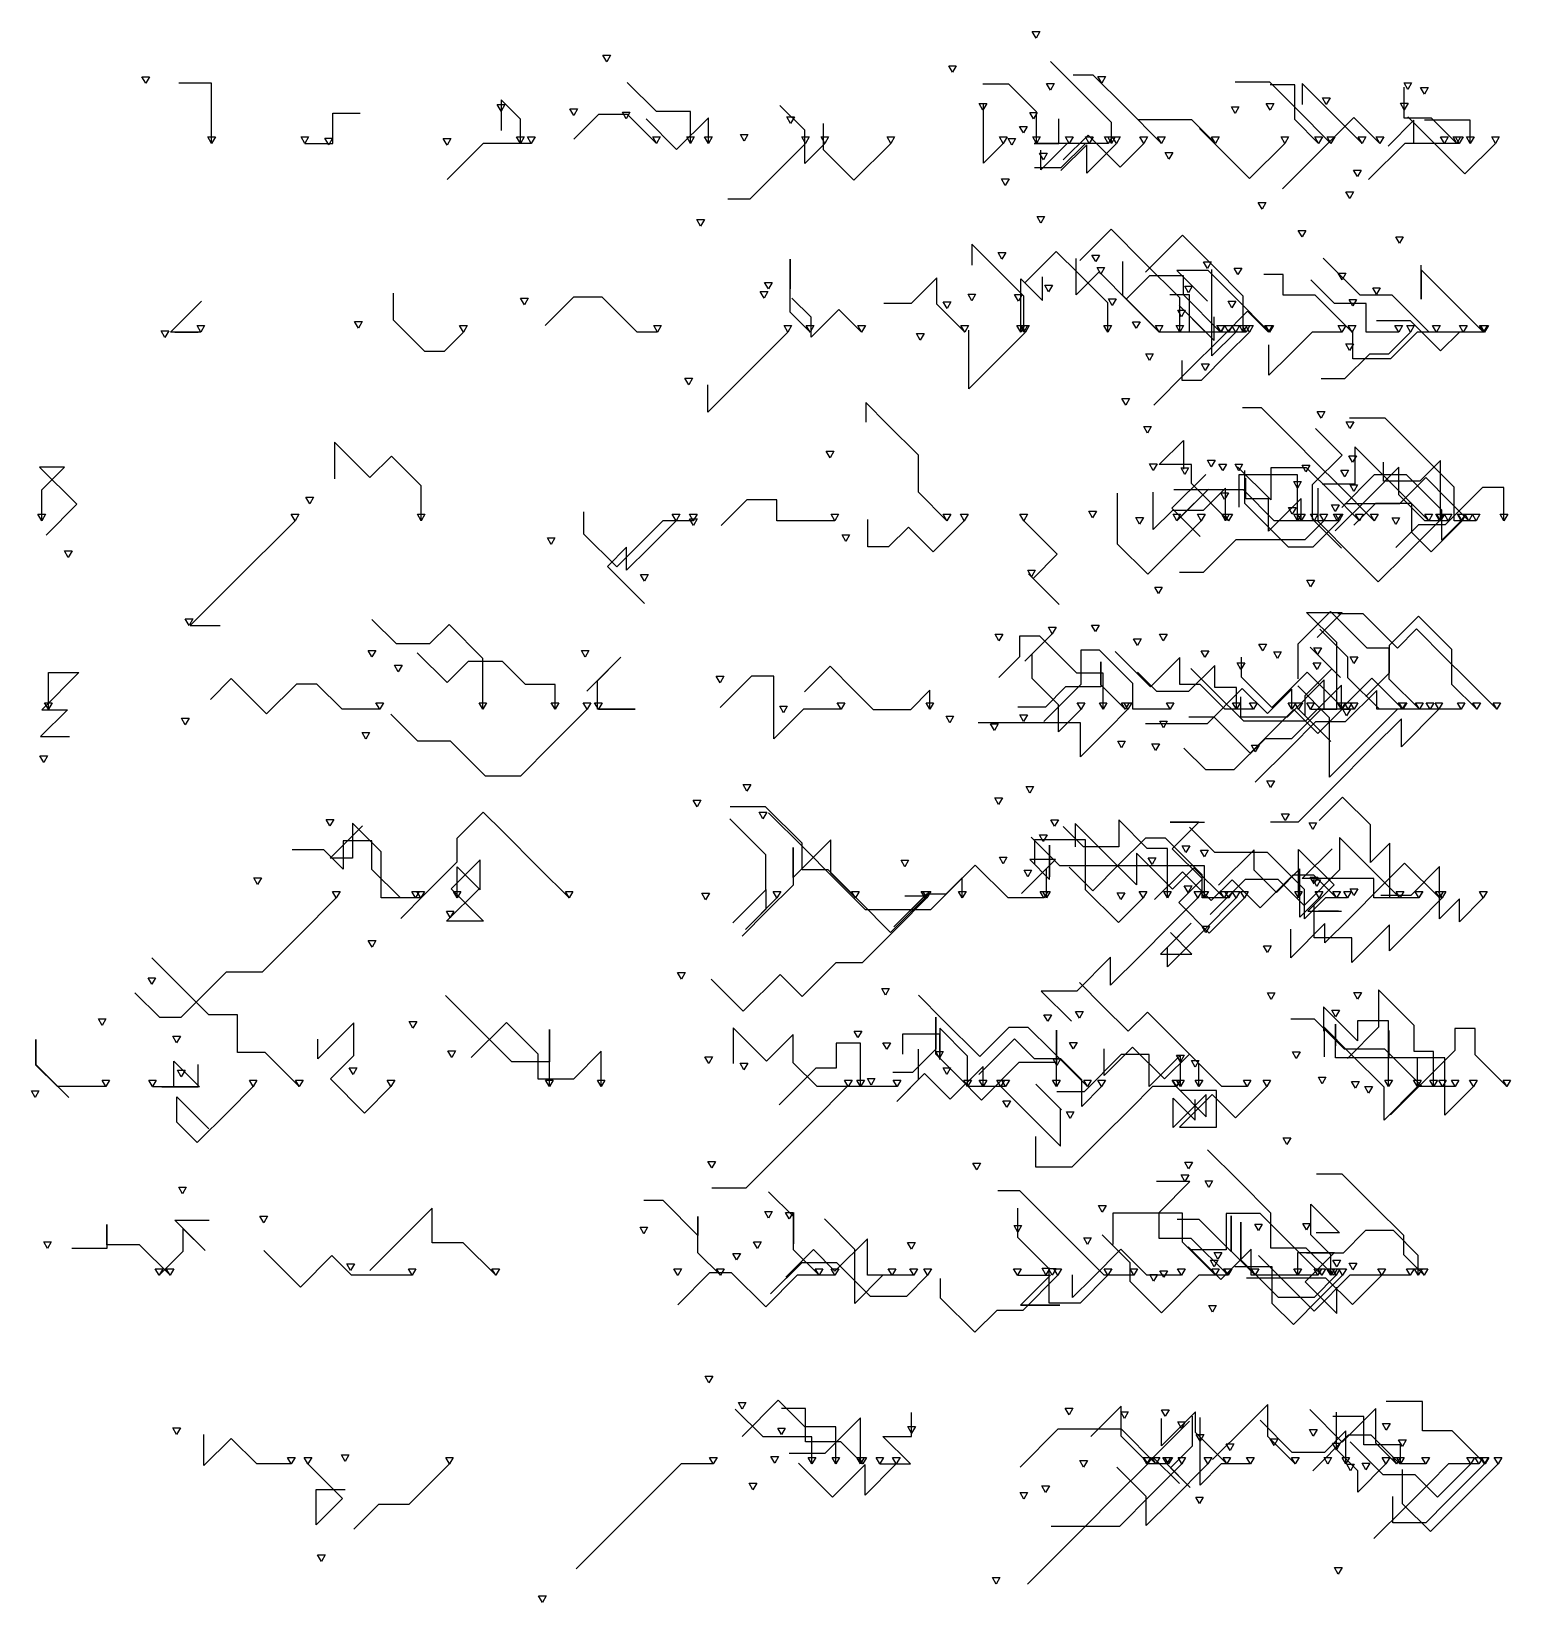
# Model space of a CAD drawing. Header units: metres. Extents: x 333 to 1902, y 213 to 1879.
import ezdxf

# ---------------------------------------------------------------- set-up
doc = ezdxf.new("R2010")
doc.units = ezdxf.units.M

msp = doc.modelspace()

# ---------------------------------------------------------------- linework, layer by layer
for p, q in [((1450.8756, 1809.9722), (1414.0166, 1846.8312)), ((1459.355, 1832.4504), (1438.096, 1832.4504)), ((1493.1987, 1798.6067), (1459.355, 1832.4504)), ((524.53796, 1823.7021), (489.78732, 1823.7021)), ((524.53796, 1793.2639), (524.53796, 1823.7021)), ((996.29926, 1793.7494), (965.3699, 1824.6787)), ((1369.9747, 1822.7391), (1342.5776, 1822.7391)), ((1399.3052, 1793.4087), (1369.9747, 1822.7391)), ((1646.6326, 1824.9524), (1610.0508, 1824.9524)), ((1673.8783, 1797.7067), (1646.6326, 1824.9524)), ((1673.1903, 1822.1764), (1647.048, 1822.1764)), ((1673.1903, 1785.3192), (1673.1903, 1822.1764)), ((1711.4167, 1793.1892), (1681.1195, 1823.4865)), ((1681.1195, 1823.4865), (1681.1195, 1801.1313)), ((1789.381, 1786.7915), (1789.381, 1819.4176)), ((852.0394, 1785.5831), (831.546, 1806.0765)), ((831.546, 1806.0765), (831.546, 1773.5894)), ((1153.488, 1774.0242), (1127.25, 1800.2622)), ((1343.0782, 1768.9465), (1343.0782, 1802.5067)), ((1478.8933, 1781.9545), (1450.8756, 1809.9722)), ((524.53796, 1760), (524.53796, 1793.2639)), ((653.0652, 1760), (653.0652, 1791.9987)), ((653.0652, 1791.9987), (682.1548, 1791.9987)), ((852.0394, 1760), (852.0394, 1785.5831)), ((934.7185, 1790.5919), (908.61334, 1764.4867)), ((965.70746, 1790.5919), (934.7185, 1790.5919)), ((996.2993, 1760), (965.70746, 1790.5919)), ((1017.7175, 1753.5614), (985.37134, 1785.9076)), ((1032.4606, 1793.7494), (996.29926, 1793.7494)), ((1051.3405, 1787.1843), (1017.7175, 1753.5614)), ((1032.4606, 1760), (1032.4606, 1793.7494)), ((1051.3405, 1760), (1051.3405, 1787.1843)), ((1399.3052, 1760), (1399.3052, 1793.4087)), ((1422.9797, 1760), (1422.9797, 1785.8741)), ((1531.8054, 1760), (1493.1987, 1798.6067)), ((1530.9678, 1784.9087), (1507.3894, 1784.9087)), ((1564.0815, 1784.9087), (1530.9678, 1784.9087)), ((1588.9902, 1760), (1564.0815, 1784.9087)), ((1698.5095, 1760), (1673.1903, 1785.3192)), ((1711.585, 1760), (1673.8783, 1797.7067)), ((1735.9615, 1787.5978), (1699.8618, 1751.498)), ((1744.606, 1760), (1711.4167, 1793.1892)), ((1763.5593, 1760), (1735.9615, 1787.5978)), ((1799.5387, 1784.6162), (1772.1207, 1757.1982)), ((1818.2473, 1786.7915), (1789.381, 1786.7915)), ((1830.4126, 1750.841), (1793.1716, 1788.0819)), ((1799.5387, 1760), (1799.5387, 1784.6162)), ((1834.798, 1784.4739), (1810.659, 1784.4739)), ((1845.0388, 1760), (1818.2473, 1786.7915)), ((1859.3835, 1784.4739), (1834.798, 1784.4739)), ((1859.3835, 1760), (1859.3835, 1784.4739)), ((1153.488, 1738.68), (1153.488, 1774.0242)), ((1173.389, 1753.1572), (1173.389, 1780.9789)), ((1343.0782, 1738.9208), (1343.0782, 1768.9465)), ((1454.029, 1768.8267), (1427.7279, 1742.5255)), ((1487.9543, 1734.9014), (1454.029, 1768.8267)), ((1478.8933, 1760), (1478.8933, 1781.9545)), ((1601.8729, 1746.0809), (1572.2046, 1775.7493)), ((623.373, 1760), (653.0652, 1760)), ((812.43933, 1760), (774.20593, 1721.7666)), ((835.8834, 1760), (812.43933, 1760)), ((863.6004, 1760), (835.8834, 1760)), ((1154.4033, 1760), (1118.8752, 1724.4719)), ((1174.808, 1760), (1153.488, 1738.68)), ((1205.6938, 1720.8524), (1173.389, 1753.1572)), ((1244.8414, 1760), (1205.6938, 1720.8524)), ((1364.1575, 1760), (1343.0782, 1738.9208)), ((1434.1283, 1760), (1396.8846, 1760)), ((1396.8846, 1760), (1422.9797, 1760)), ((1431.8595, 1760), (1403.8497, 1731.9902)), ((1403.8497, 1731.9902), (1403.8497, 1752.922)), ((1451.1852, 1760), (1425.184, 1733.9988)), ((1452.5602, 1758.6091), (1425.2212, 1731.2701)), ((1455.3335, 1760), (1431.8595, 1760)), ((1475.4004, 1760), (1451.1852, 1760)), ((1483.9907, 1760), (1452.5602, 1728.5695)), ((1452.5602, 1728.5695), (1452.5602, 1758.6091)), ((1513.053, 1760), (1487.9543, 1734.9014)), ((1662.6875, 1760), (1625.3207, 1722.6332)), ((1699.8618, 1751.498), (1660.19, 1711.8262)), ((1789.8848, 1760), (1751.5596, 1721.6748)), ((1819.6294, 1760), (1789.8848, 1760)), ((1831.832, 1760), (1799.5387, 1760)), ((1847.7137, 1760), (1819.6294, 1760)), ((1853.6426, 1727.611), (1830.4126, 1750.841)), ((1886.0316, 1760), (1853.6426, 1727.611)), ((1425.184, 1733.9988), (1397.3481, 1733.9988)), ((1625.3207, 1722.6332), (1601.8729, 1746.0809)), ((1118.8752, 1724.4719), (1095.3276, 1700.9243)), ((1095.3276, 1700.9243), (1071.8909, 1700.9243)), ((1478.4307, 1668.9573), (1445.4125, 1635.9391)), ((1513.6642, 1633.7238), (1478.4307, 1668.9573)), ((1352.4031, 1631.5073), (1330.7472, 1653.1632)), ((1330.7472, 1653.1632), (1330.7472, 1630.9684)), ((1554.0128, 1662.5166), (1515.0844, 1623.5881)), ((1587.2251, 1629.3043), (1554.0128, 1662.5166)), ((1137.9908, 1602.6909), (1137.9908, 1637.3508)), ((1137.9908, 1637.3508), (1137.9908, 1605.6113)), ((1420.3308, 1645.4602), (1387.4163, 1612.5457)), ((1444.144, 1621.647), (1420.3308, 1645.4602)), ((1441.566, 1599.5398), (1441.566, 1637.9064)), ((1491.0573, 1598.5912), (1491.0573, 1634.6437)), ((1551.3003, 1596.0876), (1513.6642, 1633.7238)), ((1742.7006, 1599.0398), (1703.2734, 1638.4669)), ((1293.7886, 1617.3683), (1266.4978, 1590.0775)), ((1293.7886, 1589.3706), (1293.7886, 1617.3683)), ((1385.8999, 1598.0105), (1352.4031, 1631.5073)), ((1382.6244, 1592.2051), (1382.6244, 1616.5245)), ((1382.6244, 1616.5245), (1405.7727, 1593.3762)), ((1405.7727, 1593.3762), (1405.7727, 1618.4735)), ((1465.6987, 1623.6725), (1441.566, 1599.5398)), ((1474.8794, 1590.9116), (1444.144, 1621.647)), ((1498.3822, 1590.989), (1465.6987, 1623.6725)), ((1519.2468, 1619.7163), (1494.3168, 1594.7863)), ((1555.2561, 1619.7163), (1519.2468, 1619.7163)), ((1581.4907, 1625.0891), (1548.1913, 1625.0891)), ((1548.1913, 1625.0891), (1580.5927, 1592.6877)), ((1555.2561, 1599.2925), (1555.2561, 1619.7163)), ((1608.8453, 1597.7345), (1581.4907, 1625.0891)), ((1585.2954, 1589.0295), (1585.2954, 1626.2798)), ((1618.5297, 1597.9998), (1587.2251, 1629.3043)), ((1660.9257, 1620.8347), (1640.2484, 1620.8347)), ((1660.9257, 1599.127), (1660.9257, 1620.8347)), ((1807.4205, 1594.7996), (1807.4205, 1630.8652)), ((1839.0917, 1594.1381), (1807.4205, 1625.8092)), ((1807.4205, 1625.8092), (1807.4205, 1594.7996)), ((717.37415, 1572.7119), (717.37415, 1601.3629)), ((1137.9908, 1581.207), (1137.9908, 1602.6909)), ((1561.5693, 1599.3883), (1540.6165, 1599.3883)), ((1594.5486, 1560), (1555.2561, 1599.2925)), ((1561.5693, 1560), (1561.5693, 1599.3883)), ((1694.8608, 1599.127), (1660.9257, 1599.127)), ((1715.4071, 1590.2295), (1690.3966, 1615.24)), ((1733.9878, 1560), (1694.8608, 1599.127)), ((1776.5747, 1599.0398), (1742.7006, 1599.0398)), ((1815.6145, 1560), (1776.5747, 1599.0398)), ((480.96643, 1560), (513.84375, 1592.8773)), ((908.2874, 1596.9348), (878.2393, 1566.8867)), ((938.80444, 1596.9348), (908.2874, 1596.9348)), ((975.73926, 1560), (938.80444, 1596.9348)), ((1160.3973, 1575.587), (1139.9742, 1596.0101)), ((1189.8479, 1584.0303), (1160.3973, 1554.5797)), ((1213.8782, 1560), (1189.8479, 1584.0303)), ((1266.4978, 1590.0775), (1237.3417, 1590.0775)), ((1323.1592, 1560), (1293.7886, 1589.3706)), ((1382.6244, 1560), (1382.6244, 1592.2051)), ((1385.8999, 1560), (1385.8999, 1598.0105)), ((1474.8794, 1560), (1474.8794, 1590.9116)), ((1529.6484, 1560), (1491.0573, 1598.5912)), ((1529.3712, 1560), (1498.3822, 1590.989)), ((1578.6176, 1560), (1550.5266, 1588.091)), ((1550.5266, 1588.091), (1587.726, 1550.8916)), ((1551.3003, 1560), (1551.3003, 1596.0876)), ((1585.2954, 1564.3433), (1585.2954, 1589.0295)), ((1646.5798, 1560), (1608.8453, 1597.7345)), ((1618.5297, 1560), (1618.5297, 1597.9998)), ((1748.8939, 1590.2295), (1715.4071, 1590.2295)), ((1748.8939, 1560), (1748.8939, 1590.2295)), ((1873.2297, 1560), (1839.0917, 1594.1381)), ((750.66534, 1539.4208), (717.37415, 1572.7119)), ((1159.1979, 1560), (1137.9908, 1581.207)), ((1160.3973, 1554.5797), (1160.3973, 1575.587)), ((1587.726, 1550.8916), (1587.726, 1576.1611)), ((1623.2502, 1582.0779), (1597.2227, 1556.0503)), ((1645.3281, 1560), (1623.2502, 1582.0779)), ((1796.0338, 1571.7086), (1759.9414, 1571.7086)), ((1827.7694, 1539.973), (1796.0338, 1571.7086)), ((510.47067, 1560), (480.96643, 1560)), ((513.18634, 1560), (485.64072, 1560)), ((485.64072, 1560), (510.47067, 1560)), ((791.5984, 1560), (771.0191, 1539.4208)), ((997.46643, 1560), (975.73926, 1560)), ((1135.6633, 1560), (1099.8655, 1524.2021)), ((1327.4789, 1528.1132), (1327.4789, 1561.96)), ((1387.5435, 1560), (1358.9421, 1531.3987)), ((1555.1287, 1560), (1529.6484, 1560)), ((1595.0762, 1560), (1555.1287, 1560)), ((1597.2227, 1556.0503), (1558.1011, 1516.9287)), ((1582.9327, 1560), (1561.5693, 1560)), ((1603.0183, 1560), (1578.6176, 1560)), ((1621.6575, 1560), (1582.9327, 1560)), ((1585.2954, 1534.6758), (1585.2954, 1564.3433)), ((1610.6196, 1560), (1585.2954, 1534.6758)), ((1625.1816, 1560), (1601.5458, 1536.3641)), ((1691.5345, 1560), (1667.5117, 1535.9772)), ((1723.2117, 1560), (1691.5345, 1560)), ((1734.8003, 1531.7168), (1734.8003, 1561.6182)), ((1783.4332, 1560), (1748.8939, 1560)), ((1795.9498, 1560), (1772.6249, 1536.675)), ((1802.8367, 1560), (1774.5535, 1531.7168)), ((1823.3474, 1560), (1802.8367, 1560)), ((1851.9082, 1560), (1815.6145, 1560)), ((1847.7964, 1560), (1827.7694, 1539.973)), ((1874.5681, 1560), (1847.7964, 1560)), ((771.0191, 1539.4208), (750.66534, 1539.4208)), ((1601.5458, 1536.3641), (1573.8427, 1508.661)), ((1645.7465, 1514.2119), (1645.7465, 1546.3948)), ((1667.5117, 1535.9772), (1645.7465, 1514.2119)), ((1752.5145, 1536.675), (1726.0931, 1510.2537)), ((1772.6249, 1536.675), (1752.5145, 1536.675)), ((1099.8655, 1524.2021), (1073.6598, 1497.9965)), ((1358.9421, 1531.3987), (1327.4789, 1499.9354)), ((1327.4789, 1499.9354), (1327.4789, 1528.1132)), ((1558.1011, 1516.9287), (1523.7104, 1482.5381)), ((1553.7804, 1508.661), (1553.7804, 1529.9337)), ((1774.5535, 1531.7168), (1734.8003, 1531.7168)), ((1050.8353, 1475.172), (1050.8353, 1504.153)), ((1573.8427, 1508.661), (1553.7804, 1508.661)), ((1726.0931, 1510.2537), (1701.1022, 1510.2537)), ((1073.6598, 1497.9965), (1050.8353, 1475.172)), ((1241.4258, 1462.0623), (1218.2151, 1485.273)), ((1218.2151, 1485.273), (1218.2151, 1464.3859)), ((1637.8315, 1479.6934), (1617.737, 1479.6934)), ((1670.6317, 1446.8932), (1637.8315, 1479.6934)), ((1768.9769, 1468.8339), (1731.3591, 1468.8339)), ((1805.017, 1432.7938), (1768.9769, 1468.8339)), ((1274.115, 1429.373), (1241.4258, 1462.0623)), ((1723.4905, 1429.5483), (1695.2043, 1457.8345)), ((692.4324, 1405.6798), (655.02496, 1443.0873)), ((655.02496, 1443.0873), (655.02496, 1404.3921)), ((1529.5537, 1419.5151), (1555.102, 1445.0635)), ((1555.102, 1445.0635), (1555.102, 1414.761)), ((1697.137, 1420.388), (1670.6317, 1446.8932)), ((1759.2366, 1416.0781), (1736.971, 1438.3438)), ((1736.971, 1438.3438), (1736.971, 1398.6149)), ((1842.3408, 1395.47), (1805.017, 1432.7938)), ((368.6898, 1416.9044), (342.13397, 1416.9044)), ((342.13397, 1416.9044), (381.6831, 1377.3552)), ((344.42523, 1392.6399), (368.6898, 1416.9044)), ((715.2632, 1428.5106), (692.4324, 1405.6798)), ((746.7411, 1397.0327), (715.2632, 1428.5106)), ((1274.115, 1390.2349), (1274.115, 1429.373)), ((1563.8579, 1419.5151), (1529.5537, 1419.5151)), ((1563.8579, 1399.2537), (1563.8579, 1419.5151)), ((1647.6892, 1382.0681), (1612.5358, 1417.2216)), ((1685.687, 1416.0844), (1647.6892, 1416.0844)), ((1647.6892, 1416.0844), (1647.6892, 1382.0681)), ((1712.3518, 1389.4196), (1685.687, 1416.0844)), ((1692.1372, 1398.1951), (1723.4905, 1429.5483)), ((1718.7711, 1398.7538), (1697.137, 1420.388)), ((1783.6979, 1416.6414), (1753.1123, 1386.0558)), ((1790.5789, 1384.7358), (1759.2366, 1416.0781)), ((1767.481, 1401.8545), (1767.481, 1421.9087)), ((1783.6979, 1387.4514), (1783.6979, 1416.6414)), ((1827.8754, 1423.9674), (1805.7625, 1401.8545)), ((1827.8754, 1386.6008), (1827.8754, 1423.9674)), ((1542.9878, 1373.1101), (1578.7496, 1408.872)), ((1603.1116, 1360), (1563.8579, 1399.2537)), ((1637.9161, 1408.6951), (1613.842, 1408.6951)), ((1613.842, 1408.6951), (1613.842, 1374.3667)), ((1620.2853, 1378.2375), (1620.2853, 1413.0181)), ((1621.4214, 1383.2633), (1621.4214, 1404.9988)), ((1676.0576, 1408.6951), (1637.9161, 1408.6951)), ((1676.0576, 1382.6201), (1676.0576, 1408.6951)), ((1757.5098, 1408.5026), (1723.0325, 1374.0253)), ((1791.7551, 1408.5026), (1757.5098, 1408.5026)), ((1805.7625, 1401.8545), (1767.481, 1401.8545)), ((1812.1567, 1405.6047), (1784.3596, 1377.8076)), ((1829.1271, 1371.1306), (1791.7551, 1408.5026)), ((1837.083, 1380.6785), (1812.1567, 1405.6047)), ((344.42523, 1360), (344.42523, 1392.6399)), ((746.7411, 1360), (746.7411, 1397.0327)), ((1304.3499, 1360), (1274.115, 1390.2349)), ((1485.238, 1368.9128), (1485.238, 1389.3319)), ((1523.2081, 1350.6858), (1523.2081, 1390.3173)), ((1581.7258, 1392.5813), (1545.0604, 1392.5813)), ((1548.1233, 1360), (1581.5878, 1393.4645)), ((1581.5878, 1393.4645), (1552.1106, 1363.9873)), ((1599.7521, 1394.6372), (1576.0616, 1370.9468)), ((1618.8662, 1392.5813), (1581.7258, 1392.5813)), ((1599.7521, 1360), (1599.7521, 1394.6372)), ((1651.4475, 1360), (1618.8662, 1392.5813)), ((1645.2144, 1383.2633), (1621.4214, 1383.2633)), ((1680.0637, 1383.6798), (1645.2144, 1348.8304)), ((1645.2144, 1348.8304), (1645.2144, 1383.2633)), ((1676.0576, 1360), (1676.0576, 1382.6201)), ((1680.0637, 1360), (1680.0637, 1383.6798)), ((1692.1372, 1361.6024), (1692.1372, 1398.1951)), ((1697.9806, 1358.9968), (1697.9806, 1394.4824)), ((1736.971, 1398.6149), (1702.176, 1398.6149)), ((1741.7714, 1360), (1712.3518, 1389.4196)), ((1753.1123, 1386.0558), (1716.134, 1349.0775)), ((1757.5249, 1360), (1718.7711, 1398.7538)), ((1811.1493, 1360), (1783.6979, 1387.4514)), ((1815.3147, 1360), (1790.5789, 1384.7358)), ((1827.8754, 1360), (1827.8754, 1386.6008)), ((1872.1213, 1395.0353), (1832.6953, 1355.6093)), ((1842.3408, 1360), (1842.3408, 1395.47)), ((1894.999, 1395.0353), (1872.1213, 1395.0353)), ((1894.999, 1360), (1894.999, 1395.0353)), ((381.6831, 1377.3552), (348.98865, 1344.6608)), ((919.32306, 1345.8491), (919.32306, 1369.3253)), ((1092.1674, 1382.0267), (1065.0775, 1354.9369)), ((1123.8083, 1382.0267), (1092.1674, 1382.0267)), ((1123.8083, 1360), (1123.8083, 1382.0267)), ((1485.238, 1335.2644), (1485.238, 1368.9128)), ((1543.4691, 1370.9468), (1523.2081, 1350.6858)), ((1572.7655, 1343.3324), (1542.9878, 1373.1101)), ((1576.0616, 1370.9468), (1543.4691, 1370.9468)), ((1641.8197, 1356.7031), (1620.2853, 1378.2375)), ((1758.4702, 1377.8076), (1726.1483, 1377.8076)), ((1758.7928, 1378.2914), (1735.7861, 1355.2847)), ((1784.3596, 1377.8076), (1758.4702, 1377.8076)), ((1797.4608, 1378.2914), (1758.7928, 1378.2914)), ((1797.4608, 1347.3174), (1797.4608, 1378.2914)), ((1829.1271, 1339.3302), (1829.1271, 1371.1306)), ((1857.7615, 1360), (1837.083, 1380.6785)), ((613.0193, 1360), (592.50653, 1339.4873)), ((1003.1348, 1360), (980.83307, 1337.6982)), ((1017.1196, 1360), (988.7701, 1331.6504)), ((1035.4033, 1360), (1003.1348, 1360)), ((1159.8264, 1360), (1123.8083, 1360)), ((1185.5349, 1360), (1159.8264, 1360)), ((1220.5865, 1332.0967), (1220.5865, 1361.3535)), ((1263.4238, 1353.0382), (1242.4823, 1332.0967)), ((1289.6049, 1326.8572), (1263.4238, 1353.0382)), ((1322.7477, 1360), (1289.6049, 1326.8572)), ((1385.7628, 1360), (1421.405, 1324.3578)), ((1574.0881, 1360), (1542.1226, 1328.0344)), ((1552.1106, 1363.9873), (1572.7655, 1343.3324)), ((1666.6163, 1331.9065), (1641.8197, 1356.7031)), ((1683.5267, 1360), (1651.4475, 1360)), ((1718.2656, 1360), (1683.5267, 1360)), ((1703.916, 1360), (1683.7401, 1339.8241)), ((1722.7361, 1331.0035), (1692.1372, 1361.6024)), ((1720.315, 1360), (1692.2214, 1331.9065)), ((1693.7396, 1360), (1722.7361, 1331.0035)), ((1735.1604, 1321.817), (1697.9806, 1358.9968)), ((1804.3351, 1355.6093), (1780.4197, 1331.6938)), ((1826.6661, 1360), (1791.5573, 1324.8911)), ((1832.6953, 1355.6093), (1804.3351, 1355.6093)), ((1835.8837, 1360), (1811.1493, 1360)), ((1850.6573, 1360), (1817.7178, 1327.0604)), ((1849.7969, 1360), (1829.1271, 1339.3302)), ((1865.5884, 1360), (1842.3408, 1360)), ((592.50653, 1339.4873), (567.27136, 1314.2521)), ((954.15344, 1311.0187), (919.32306, 1345.8491)), ((980.83307, 1337.6982), (954.15344, 1311.0187)), ((1517.2953, 1303.2072), (1485.238, 1335.2644)), ((1610.8293, 1339.8241), (1575.9744, 1304.9691)), ((1650.7456, 1339.8241), (1610.8293, 1339.8241)), ((1683.7401, 1339.8241), (1650.7456, 1339.8241)), ((1817.7178, 1327.0604), (1797.4608, 1347.3174)), ((964.6951, 1331.861), (944.2517, 1311.4175)), ((964.6951, 1307.5754), (964.6951, 1331.861)), ((988.7701, 1331.6504), (964.6951, 1307.5754)), ((1242.4823, 1332.0967), (1220.5865, 1332.0967)), ((1421.405, 1324.3578), (1395.7498, 1298.7025)), ((1542.1226, 1328.0344), (1517.2953, 1303.2072)), ((1692.2214, 1331.9065), (1666.6163, 1331.9065)), ((1761.8218, 1295.1556), (1735.1604, 1321.817)), ((1791.5573, 1324.8911), (1761.8218, 1295.1556)), ((567.27136, 1314.2521), (535.33734, 1282.3181)), ((944.2517, 1311.4175), (983.5621, 1272.1072)), ((1423.2772, 1271.175), (1390.8339, 1303.6184)), ((1390.8339, 1303.6184), (1420.3086, 1274.1437)), ((1575.9744, 1304.9691), (1550.9536, 1304.9691)), ((1395.7498, 1298.7025), (1423.2772, 1271.175)), ((535.33734, 1282.3181), (501.84515, 1248.8259)), ((720.6422, 1229.2848), (694.5662, 1255.3607)), ((776.3673, 1249.8711), (755.781, 1229.2848)), ((812.22266, 1214.0157), (776.3673, 1249.8711)), ((1711.1217, 1263.6404), (1676.57, 1229.0886)), ((1717.8213, 1230.7573), (1685.7622, 1262.8164)), ((1685.7622, 1262.8164), (1723.4117, 1262.8164)), ((1723.4117, 1262.8164), (1696.7944, 1236.1991)), ((1749.9198, 1224.8423), (1711.1217, 1263.6404)), ((1745.8865, 1261.1587), (1718.7526, 1261.1587)), ((1782.0789, 1224.9663), (1745.8865, 1261.1587)), ((1804.5173, 1258.7897), (1773.3928, 1227.6652)), ((1839.7072, 1223.5999), (1804.5173, 1258.7897)), ((501.84515, 1248.8259), (533.4839, 1248.8259)), ((1402.95, 1237.5969), (1381.468, 1237.5969)), ((1381.468, 1237.5969), (1381.468, 1215.7397)), ((1416.3077, 1240.4698), (1386.9673, 1211.1294)), ((1394.7275, 1218.8896), (1416.3077, 1240.4698)), ((1442.1997, 1198.3472), (1402.95, 1237.5969)), ((1729.5428, 1215.1364), (1699.6926, 1244.9866)), ((1802.2988, 1245.1863), (1782.0789, 1224.9663)), ((1833.8761, 1213.609), (1802.2988, 1245.1863)), ((755.781, 1229.2848), (720.6422, 1229.2848)), ((774.2634, 1188.2866), (742.6434, 1219.9066)), ((1394.7275, 1192.689), (1394.7275, 1218.8896)), ((1466.2872, 1222.8882), (1446.277, 1222.8882)), ((1446.277, 1222.8882), (1446.277, 1186.1664)), ((1501.6456, 1187.5298), (1466.2872, 1222.8882)), ((1520.3715, 1183.7554), (1482.8188, 1221.308)), ((1676.57, 1229.0886), (1676.57, 1192.342)), ((1712.5828, 1203.0688), (1689.6875, 1225.9641)), ((1689.6875, 1225.9641), (1721.7607, 1193.8909)), ((1717.8213, 1194.9711), (1717.8213, 1230.7573)), ((1773.4625, 1224.8423), (1749.9198, 1224.8423)), ((1773.3928, 1227.6652), (1773.3928, 1198.2794)), ((1773.4625, 1191.8517), (1773.4625, 1224.8423)), ((1839.7072, 1186.4857), (1839.7072, 1223.5999)), ((796.67883, 1210.702), (774.2634, 1188.2866)), ((833.1273, 1210.702), (796.67883, 1210.702)), ((812.22266, 1192.4135), (812.22266, 1214.0157)), ((857.4246, 1186.4047), (833.1273, 1210.702)), ((922.4651, 1179.1188), (958.67523, 1215.3289)), ((956.9061, 1213.5598), (922.4651, 1179.1188)), ((933.639, 1190.2927), (956.9061, 1213.5598)), ((1180.3701, 1205.6339), (1153.2739, 1178.5377)), ((1205.577, 1180.427), (1180.3701, 1205.6339)), ((1381.468, 1215.7397), (1359.5588, 1193.8306)), ((1467.4113, 1186.0651), (1467.4113, 1210.2699)), ((1467.4113, 1210.2699), (1467.4113, 1183.7108)), ((1526.9155, 1178.8065), (1506.3019, 1199.4202)), ((1551.4803, 1214.8643), (1520.3715, 1183.7554)), ((1551.4803, 1186.1674), (1551.4803, 1214.8643)), ((1588.3098, 1206.6108), (1560.5055, 1178.8065)), ((1587.8159, 1178.5742), (1563.0791, 1203.311)), ((1588.3098, 1183.3188), (1588.3098, 1206.6108)), ((1616.7651, 1193.9893), (1616.7651, 1215.1471)), ((1686.3329, 1199.4464), (1648.8204, 1161.934)), ((1684.1138, 1174.5999), (1712.5828, 1203.0688)), ((1723.9263, 1161.853), (1686.3329, 1199.4464)), ((1729.5428, 1193.568), (1729.5428, 1215.1364)), ((1854.205, 1193.2802), (1833.8761, 1213.609)), ((383.87155, 1198.9847), (344.3786, 1159.4918)), ((351.5274, 1160), (351.5274, 1198.9847)), ((351.5274, 1198.9847), (383.87155, 1198.9847)), ((545.4841, 1192.539), (523.28784, 1170.3427)), ((582.83167, 1155.1914), (545.4841, 1192.539)), ((614.4929, 1186.8527), (582.83167, 1155.1914)), ((636.2402, 1186.8527), (614.4929, 1186.8527)), ((663.09283, 1160), (636.2402, 1186.8527)), ((812.22266, 1160), (812.22266, 1192.4135)), ((888.75745, 1186.4047), (857.4246, 1186.4047)), ((888.75745, 1160), (888.75745, 1186.4047)), ((933.639, 1160), (933.639, 1190.2927)), ((1097.2692, 1195.2975), (1063.7802, 1161.8085)), ((1120.9231, 1195.2975), (1097.2692, 1195.2975)), ((1120.9231, 1165.4559), (1120.9231, 1195.2975)), ((1422.6906, 1164.726), (1394.7275, 1192.689)), ((1446.277, 1186.1664), (1407.1947, 1147.0841)), ((1430.0619, 1183.7108), (1408.7701, 1162.4191)), ((1467.4113, 1183.7108), (1430.0619, 1183.7108)), ((1470.0759, 1198.3472), (1442.1997, 1198.3472)), ((1493.4763, 1160), (1467.4113, 1186.0651)), ((1470.0759, 1160), (1470.0759, 1198.3472)), ((1501.6456, 1160), (1501.6456, 1187.5298)), ((1572.8644, 1186.1674), (1551.4803, 1186.1674)), ((1599.0317, 1160), (1572.8644, 1186.1674)), ((1611.25, 1183.3188), (1588.3098, 1183.3188)), ((1611.25, 1160), (1611.25, 1183.3188)), ((1648.8204, 1161.934), (1616.7651, 1193.9893)), ((1704.4392, 1191.1816), (1665.0248, 1151.7672)), ((1710.1547, 1151.152), (1676.3107, 1184.996)), ((1722.6785, 1185.568), (1684.4559, 1147.3455)), ((1704.4392, 1160), (1704.4392, 1191.1816)), ((1717.8213, 1160), (1717.8213, 1194.9711)), ((1722.6785, 1160), (1722.6785, 1185.568)), ((1754.9883, 1192.915), (1723.9263, 1161.853)), ((1763.1108, 1160), (1729.5428, 1193.568)), ((1773.3928, 1198.2794), (1748.7286, 1173.6152)), ((1787.9033, 1160), (1754.9883, 1192.915)), ((1805.3142, 1160), (1773.4625, 1191.8517)), ((1866.1929, 1160), (1839.7072, 1186.4857)), ((1887.4851, 1160), (1854.205, 1193.2802)), ((1226.3878, 1159.6162), (1205.577, 1180.427)), ((1286.2112, 1180.166), (1265.6614, 1159.6162)), ((1286.2112, 1160), (1286.2112, 1180.166)), ((1560.5055, 1178.8065), (1526.9155, 1178.8065)), ((1617.5885, 1182.1716), (1580.2003, 1144.7834)), ((1619.0447, 1147.3455), (1587.8159, 1178.5742)), ((1616.1044, 1151.7672), (1616.1044, 1173.118)), ((1644.3104, 1155.4497), (1617.5885, 1182.1716)), ((1670.2161, 1181.3553), (1644.3104, 1155.4497)), ((1670.2161, 1160), (1670.2161, 1181.3553)), ((1684.1138, 1153.1455), (1684.1138, 1174.5999)), ((1760.139, 1180.1061), (1726.8153, 1146.7823)), ((1760.139, 1160), (1760.139, 1180.1061)), ((371.6366, 1159.4918), (343.18134, 1131.0366)), ((344.3786, 1159.4918), (371.6366, 1159.4918)), ((702.8605, 1160), (663.09283, 1160)), ((743.24396, 1126.1797), (714.536, 1154.8876)), ((922.7581, 1160), (885.0224, 1122.2643)), ((973.5923, 1160), (933.639, 1160)), ((934.68024, 1160), (973.5923, 1160)), ((1120.9231, 1128.6224), (1120.9231, 1165.4559)), ((1152.3007, 1160), (1120.9231, 1128.6224)), ((1192.0826, 1160), (1152.3007, 1160)), ((1265.6614, 1159.6162), (1226.3878, 1159.6162)), ((1408.7701, 1162.4191), (1379.5593, 1162.4191)), ((1422.6906, 1136.139), (1422.6906, 1164.726)), ((1446.5515, 1160), (1422.6906, 1136.139)), ((1496.345, 1160), (1474.7594, 1138.4144)), ((1541.0771, 1160), (1501.6456, 1160)), ((1587.827, 1151.5962), (1560.8198, 1151.5962)), ((1625.8795, 1113.5437), (1587.827, 1151.5962)), ((1629.293, 1160), (1599.0317, 1160)), ((1639.427, 1151.7672), (1616.1044, 1151.7672)), ((1665.0248, 1151.7672), (1639.427, 1151.7672)), ((1672.1464, 1159.8105), (1651.4238, 1139.088)), ((1701.116, 1160), (1669.8849, 1128.7689)), ((1697.7256, 1134.2313), (1672.1464, 1159.8105)), ((1677.2593, 1160), (1711.5122, 1125.7471)), ((1711.5122, 1125.7471), (1684.1138, 1153.1455)), ((1689.8535, 1160), (1717.8213, 1160)), ((1723.4943, 1160), (1697.7256, 1134.2313)), ((1736.2424, 1160), (1701.116, 1160)), ((1729.7993, 1160), (1704.4392, 1160)), ((1710.1547, 1117.9976), (1710.1547, 1151.152)), ((1782.2046, 1160), (1743.4307, 1121.2261)), ((1786.3519, 1150.0214), (1754.6345, 1118.304)), ((1787.0159, 1160), (1760.139, 1160)), ((1791.4585, 1160), (1763.1108, 1160)), ((1816.7017, 1160), (1782.2046, 1160)), ((1826.0382, 1160), (1786.3519, 1120.3137)), ((1786.3519, 1120.3137), (1786.3519, 1150.0214)), ((1822.587, 1160), (1791.4585, 1160)), ((1849.6887, 1160), (1822.587, 1160)), ((1373.1178, 1145.594), (1337.6421, 1145.594)), ((1409.8711, 1145.594), (1373.1178, 1145.594)), ((1445.8503, 1145.594), (1409.8711, 1145.594)), ((1445.8503, 1109.5054), (1445.8503, 1145.594)), ((1474.7594, 1138.4144), (1445.8503, 1109.5054)), ((1551.9575, 1144.7834), (1514.9628, 1144.7834)), ((1580.2003, 1144.7834), (1551.9575, 1144.7834)), ((1645.9292, 1147.3455), (1619.0447, 1147.3455)), ((1651.4238, 1139.088), (1625.8795, 1113.5437)), ((1684.4559, 1147.3455), (1645.9292, 1147.3455)), ((1695.2539, 1146.7823), (1668.5272, 1120.0557)), ((1726.8153, 1146.7823), (1695.2539, 1146.7823)), ((343.18134, 1131.0366), (373.94946, 1131.0366)), ((778.0387, 1126.1797), (743.24396, 1126.1797)), ((814.9539, 1089.2645), (778.0387, 1126.1797)), ((885.0224, 1122.2643), (852.02264, 1089.2645)), ((1578.7288, 1095.7715), (1555.6742, 1118.826)), ((1641.7223, 1128.7689), (1608.7249, 1095.7715)), ((1668.5272, 1120.0557), (1631.3444, 1082.8728)), ((1669.8849, 1128.7689), (1641.7223, 1128.7689)), ((1743.4307, 1121.2261), (1710.1547, 1087.9501)), ((1710.1547, 1087.9501), (1710.1547, 1117.9976)), ((1754.6345, 1118.304), (1714.6616, 1078.331)), ((852.02264, 1089.2645), (814.9539, 1089.2645)), ((1608.7249, 1095.7715), (1578.7288, 1095.7715)), ((1714.6616, 1078.331), (1676.6884, 1040.3578)), ((1723.7462, 1066.9805), (1698.9315, 1042.1658)), ((1753.3475, 1037.3792), (1723.7462, 1066.9805)), ((812.68854, 1051.0123), (784.6734, 1022.9972)), ((833.5845, 1030.1165), (812.68854, 1051.0123)), ((1111.9385, 1056.7764), (1074.3068, 1056.7764)), ((1150.6638, 1018.05096), (1111.9385, 1056.7764)), ((1152.8105, 1012.6747), (1115.0493, 1050.4359)), ((650.1941, 1002.096), (684.47546, 1036.3773)), ((704.46545, 1009.001), (673.9748, 1039.4917)), ((673.9748, 1039.4917), (673.9748, 1002.096)), ((1112.4747, 1005.70935), (1074.2725, 1043.9116)), ((1449.3049, 1014.27594), (1427.6677, 1035.9131)), ((1471.4712, 1007.83264), (1440.287, 1039.0168)), ((1440.287, 1039.0168), (1440.287, 1014.19354)), ((1516.828, 1012.476), (1486.5421, 1042.762)), ((1486.5421, 1042.762), (1486.5421, 1014.27594)), ((1571.5281, 1040.5374), (1540.9521, 1040.5374)), ((1540.9521, 1040.5374), (1577.4104, 1040.5374)), ((1543.2577, 1012.2669), (1571.5281, 1040.5374)), ((1588.5896, 1008.29694), (1561.6403, 1035.2462)), ((1676.6884, 1040.3578), (1647.5692, 1040.3578)), ((1753.3475, 997.5425), (1753.3475, 1037.3792)), ((694.4844, 1020.518), (664.0342, 1020.518)), ((664.0342, 1020.518), (664.0342, 990.68896)), ((694.4844, 990.2397), (694.4844, 1020.518)), ((784.6734, 1022.9972), (784.6734, 997.9285)), ((871.628, 992.07294), (833.5845, 1030.1165)), ((1181.0763, 1021.7031), (1141.1245, 981.75134)), ((1150.6638, 989.901), (1150.6638, 1018.05096)), ((1181.0763, 986.2447), (1181.0763, 1021.7031)), ((1424.0858, 994.10565), (1393.656, 1024.5354)), ((1417.6241, 1021.6858), (1397.2762, 1021.6858)), ((1397.2762, 1021.6858), (1397.2762, 996.1578)), ((1451.4413, 1021.6858), (1417.6241, 1021.6858)), ((1451.4413, 990.6943), (1451.4413, 1021.6858)), ((1514.93, 1023.5275), (1486.8173, 995.41473)), ((1536.1836, 1023.5275), (1514.93, 1023.5275)), ((1575.014, 984.6971), (1536.1836, 1023.5275)), ((1750.5402, 994.2546), (1720.7993, 1023.99536)), ((1720.7993, 1023.99536), (1720.7993, 989.8362)), ((1774.0547, 1018.24963), (1753.3475, 997.5425)), ((1774.0547, 994.5679), (1774.0547, 1018.24963)), ((643.6519, 1011.0712), (610.0626, 1011.0712)), ((664.0342, 990.68896), (643.6519, 1011.0712)), ((673.9748, 1002.096), (650.1941, 1002.096)), ((704.46545, 981.50543), (704.46545, 1009.001)), ((809.4913, 1000.439), (778.6498, 969.59753)), ((809.4913, 968.48773), (809.4913, 1000.439)), ((1112.4747, 968.7472), (1112.4747, 1005.70935)), ((1141.1245, 981.75134), (1141.1245, 1013.56744)), ((1141.1245, 1013.56744), (1141.1245, 973.6405)), ((1183.4517, 982.0335), (1152.8105, 1012.6747)), ((1383.5425, 964.7867), (1419.5879, 1000.83203)), ((1419.5879, 1000.83203), (1392.1901, 1000.83203)), ((1392.1901, 1000.83203), (1413.2657, 979.7564)), ((1413.2657, 979.7564), (1413.2657, 1015.8894)), ((1413.2657, 1015.8894), (1413.2657, 982.38776)), ((1486.5421, 1014.27594), (1449.3049, 1014.27594)), ((1505.2395, 974.0643), (1471.4712, 1007.83264)), ((1543.6704, 969.2187), (1505.2395, 1007.64954)), ((1505.2395, 1007.64954), (1505.2395, 974.0643)), ((1538.2368, 1012.476), (1516.828, 1012.476)), ((1538.2368, 981.7982), (1538.2368, 1012.476)), ((1575.3048, 980.21985), (1543.2577, 1012.2669)), ((1614.345, 1008.29694), (1588.5896, 1008.29694)), ((1630.1027, 1011.17505), (1592.4495, 973.5219)), ((1644.3873, 1008.29694), (1614.345, 1008.29694)), ((1630.1027, 989.5346), (1630.1027, 1011.17505)), ((1683.563, 969.1213), (1644.3873, 1008.29694)), ((1677.1459, 989.12646), (1677.1459, 1011.5656)), ((1677.1459, 1011.5656), (1714.867, 973.8446)), ((1681.0275, 980.492), (1712.8226, 1012.2872)), ((724.72406, 960), (694.4844, 990.2397)), ((784.6734, 997.9285), (751.1405, 964.3956)), ((784.9757, 960), (784.9757, 993.0033)), ((784.9757, 993.0033), (809.4913, 968.48773)), ((903.7009, 960), (871.628, 992.07294)), ((1178.3561, 989.901), (1150.6638, 989.901)), ((1211.8474, 956.40967), (1178.3561, 989.901)), ((1207.321, 960), (1181.0763, 986.2447)), ((1334.4292, 994.80286), (1303.541, 963.9147)), ((1369.232, 960), (1334.4292, 994.80286)), ((1409.9016, 991.14575), (1383.5425, 964.7867)), ((1409.9016, 960), (1409.9016, 991.14575)), ((1450.938, 994.10565), (1424.0858, 994.10565)), ((1458.9293, 967.5268), (1433.8201, 992.6361)), ((1488.6611, 994.10565), (1450.938, 994.10565)), ((1451.4413, 968.74084), (1451.4413, 990.6943)), ((1486.8173, 995.41473), (1458.9293, 967.5268)), ((1521.5082, 994.10565), (1488.6611, 994.10565)), ((1556.5969, 994.10565), (1521.5082, 994.10565)), ((1554.1749, 987.8912), (1524.5874, 958.30365)), ((1566.3247, 991.873), (1543.6704, 969.2187)), ((1584.7318, 957.3342), (1554.1749, 987.8912)), ((1577.6543, 994.10565), (1556.5969, 994.10565)), ((1598.1978, 960), (1566.3247, 991.873)), ((1575.014, 960), (1575.014, 984.6971)), ((1577.6543, 960), (1577.6543, 994.10565)), ((1653.7307, 965.9066), (1630.1027, 989.5346)), ((1671.121, 984.13916), (1636.5499, 949.5681)), ((1678.5776, 990.75354), (1653.7307, 965.9066)), ((1693.4108, 984.13916), (1671.121, 984.13916)), ((1677.1459, 960), (1677.1459, 989.12646)), ((1678.5776, 962.0768), (1678.5776, 990.75354)), ((1720.7993, 989.8362), (1683.0665, 952.1034)), ((1717.5499, 960), (1693.4108, 984.13916)), ((1784.7947, 960), (1750.5402, 994.2546)), ((1789.7031, 996.8825), (1765.1884, 972.36774)), ((1774.0547, 960), (1774.0547, 994.5679)), ((1826.5856, 960), (1789.7031, 996.8825)), ((1826.7998, 993.2185), (1796.3044, 962.72314)), ((1826.7998, 959.99), (1826.7998, 993.2185)), ((704.46545, 960), (704.46545, 981.50543)), ((773.8329, 935.439), (808.5582, 970.16437)), ((778.6498, 969.59753), (812.8083, 935.439)), ((1112.8171, 969.08966), (1077.2269, 933.49945)), ((1077.2269, 933.49945), (1112.4747, 968.7472)), ((1112.8171, 948.6781), (1112.8171, 969.08966)), ((1141.1245, 973.6405), (1113.536, 946.05206)), ((1217.9271, 947.55804), (1183.4517, 982.0335)), ((1320.6101, 981.3674), (1286.8008, 947.55804)), ((1320.6101, 960), (1320.6101, 981.3674)), ((1486.2454, 933.93677), (1451.4413, 968.74084)), ((1538.2368, 960), (1538.2368, 981.7982)), ((1550.2456, 955.1607), (1575.3048, 980.21985)), ((1620.553, 979.5664), (1583.4487, 942.4621)), ((1606.7578, 979.3602), (1584.7318, 957.3342)), ((1636.5499, 949.5681), (1606.7578, 979.3602)), ((1655.6035, 979.5664), (1620.553, 979.5664)), ((1683.0665, 952.1034), (1655.6035, 979.5664)), ((1705.5491, 980.492), (1681.0275, 980.492)), ((1683.563, 937.873), (1683.563, 969.1213)), ((1714.867, 973.8446), (1687.1006, 946.07825)), ((1732.9073, 980.492), (1705.5491, 980.492)), ((1765.1884, 972.36774), (1731.143, 938.3223)), ((1757.0945, 980.492), (1732.9073, 980.492)), ((1757.0945, 960), (1757.0945, 980.492)), ((656.7593, 960), (617.7861, 921.0268)), ((740.82404, 960), (704.46545, 960)), ((746.32697, 960), (724.72406, 960)), ((751.1405, 964.3956), (725.0735, 938.3286)), ((1124.139, 960), (1090.8, 926.661)), ((1244.6749, 923.58215), (1211.8474, 956.40967)), ((1281.0928, 960), (1244.6749, 923.58215)), ((1282.7415, 963.9147), (1248.1056, 929.27875)), ((1248.1056, 929.27875), (1280.9156, 962.0888)), ((1283.1072, 960), (1251.9225, 928.8153)), ((1280.9156, 962.0888), (1259.7592, 962.0888)), ((1303.541, 963.9147), (1282.7415, 963.9147)), ((1407.1941, 960), (1369.232, 960)), ((1512.3086, 960), (1486.2454, 933.93677)), ((1570.4358, 960), (1540.0636, 929.62787)), ((1582.5684, 922.83795), (1550.2456, 955.1607)), ((1603.2161, 960), (1575.014, 960)), ((1610.9839, 960), (1576.261, 925.27716)), ((1619.7305, 960), (1582.5684, 922.83795)), ((1678.5776, 939.6654), (1678.5776, 962.0768)), ((1698.9122, 960), (1678.5776, 939.6654)), ((1705.6901, 960), (1683.563, 937.873)), ((1693.6879, 917.87384), (1693.6879, 952.56177)), ((1729.1334, 960), (1705.6901, 960)), ((1784.7633, 960), (1757.0945, 960)), ((1796.3044, 962.72314), (1764.5812, 962.72314)), ((1804.771, 960), (1774.0547, 960)), ((1804.8921, 960), (1784.7633, 960)), ((1829.5636, 960), (1802.9111, 933.34753)), ((1826.7998, 937.9563), (1826.7998, 959.99)), ((1847.8329, 958.9893), (1826.7998, 937.9563)), ((1873.1125, 960), (1847.8329, 934.72034)), ((1847.8329, 934.72034), (1847.8329, 958.9893)), ((812.8083, 935.439), (773.8329, 935.439)), ((1113.536, 946.05206), (1087.0718, 919.5879)), ((1090.8, 926.661), (1112.8171, 948.6781)), ((1256.3484, 947.55804), (1217.9271, 947.55804)), ((1286.8008, 947.55804), (1256.3484, 947.55804)), ((1563.4978, 933.26654), (1530.7932, 900.56195)), ((1538.1736, 907.9423), (1563.4978, 933.26654)), ((1705.2162, 932.9258), (1668.8956, 896.60516)), ((1687.1006, 946.07825), (1719.6073, 946.07825)), ((1719.6073, 946.07825), (1698.5427, 946.07825)), ((1698.5427, 946.07825), (1722.8086, 946.07825)), ((1731.143, 938.3223), (1705.2162, 912.3955)), ((1705.2162, 912.3955), (1705.2162, 932.9258)), ((1802.9111, 933.34753), (1773.5504, 903.9868)), ((617.7861, 921.0268), (578.1617, 881.4024)), ((1251.9225, 928.8153), (1214.4812, 891.3741)), ((1540.0636, 929.62787), (1509.4812, 899.0455)), ((1576.261, 925.27716), (1538.1736, 887.1898)), ((1564.0131, 900.56195), (1541.3225, 923.2525)), ((1668.8956, 896.60516), (1668.8956, 926.9436)), ((1733.5662, 917.87384), (1693.6879, 917.87384)), ((1773.5504, 931.5408), (1733.5662, 891.5565)), ((1733.5662, 891.5565), (1733.5662, 917.87384)), ((1773.5504, 903.9868), (1773.5504, 931.5408)), ((1530.7932, 900.56195), (1564.0131, 900.56195)), ((1538.1736, 887.1898), (1538.1736, 907.9423)), ((493.75974, 864.0035), (461.24585, 896.5174)), ((1186.6844, 891.3741), (1150.805, 855.4947)), ((1214.4812, 891.3741), (1186.6844, 891.3741)), ((1477.9071, 897.34906), (1441.9277, 861.36975)), ((1509.4812, 899.0455), (1477.9071, 867.4714)), ((1477.9071, 867.4714), (1477.9071, 897.34906)), ((539.9349, 881.4024), (512.31555, 853.7831)), ((578.1617, 881.4024), (539.9349, 881.4024)), ((1088.3549, 839.9304), (1054.3469, 873.9383)), ((1127.362, 878.9376), (1088.3549, 839.9304)), ((1150.805, 855.4947), (1127.362, 878.9376)), ((1469.8376, 845.39105), (1444.8359, 870.39276)), ((469.53076, 833.2784), (443.2261, 859.58307)), ((512.31555, 853.7831), (491.81085, 833.2784)), ((521.6824, 836.0808), (493.75974, 864.0035)), ((806.9428, 822.42163), (772.759, 856.60547)), ((1300.154, 830.90955), (1274.0312, 857.03235)), ((1441.9277, 861.36975), (1404.2112, 861.36975)), ((1404.2112, 861.36975), (1436.3339, 829.24713)), ((1799.8472, 824.91113), (1762.0352, 862.72314)), ((1762.0352, 862.72314), (1762.0352, 822.88855)), ((491.81085, 833.2784), (469.53076, 833.2784)), ((552.0858, 836.0808), (521.6824, 836.0808)), ((552.0858, 796.2822), (552.0858, 836.0808)), ((1292.4276, 794.3399), (1292.4276, 833.82446)), ((1292.4276, 833.82446), (1292.4276, 799.57355)), ((1496.56, 818.66864), (1469.8376, 845.39105)), ((1516.9869, 839.0955), (1496.56, 818.66864)), ((1547.6038, 808.4787), (1516.9869, 839.0955)), ((1739.8511, 808.5195), (1703.6176, 844.753)), ((1703.6176, 844.753), (1703.6176, 818.70074)), ((675.5083, 827.785), (637.21484, 789.4915)), ((675.5083, 793.09863), (675.5083, 827.785)), ((837.11725, 828.0554), (799.8684, 790.8066)), ((842.9739, 786.39056), (806.9428, 822.42163)), ((870.856, 794.31665), (837.11725, 828.0554)), ((882.8093, 796.70715), (882.8093, 820.57214)), ((882.8093, 820.57214), (882.8093, 786.39056)), ((1113.0151, 787.0035), (1077.5605, 822.45807)), ((1077.5605, 822.45807), (1077.5605, 784.654)), ((1326.3254, 792.1948), (1296.659, 821.8612)), ((1296.659, 821.8612), (1296.659, 788.7027)), ((1339.1554, 791.90814), (1300.154, 830.90955)), ((1370.115, 822.86774), (1339.1554, 791.90814)), ((1390.518, 822.86774), (1370.115, 822.86774)), ((1414.8112, 798.5746), (1390.518, 822.86774)), ((1420.451, 792.4344), (1420.451, 819.7951)), ((1420.451, 819.7951), (1420.451, 785.5577)), ((1694.1833, 831.581), (1668.9501, 831.581)), ((1726.1072, 799.65717), (1694.1833, 831.581)), ((1732.4156, 794.9037), (1704.4232, 822.8962)), ((1704.4232, 822.8962), (1704.4232, 791.4385)), ((1716.4728, 790.55145), (1716.4728, 826.2284)), ((1716.4728, 826.2284), (1716.4728, 803.3497)), ((1762.0352, 822.88855), (1729.1305, 789.9839)), ((1772.6873, 829.78217), (1739.8511, 829.78217)), ((1739.8511, 829.78217), (1739.8511, 808.5195)), ((1772.6873, 795.7124), (1772.6873, 829.78217)), ((1773.1531, 790.4133), (1773.1531, 819.4072)), ((1799.8472, 797.35516), (1799.8472, 824.91113)), ((1864.4539, 821.7071), (1842.9568, 821.7071)), ((1842.9568, 821.7071), (1842.9568, 798.36804)), ((1864.4539, 793.6213), (1864.4539, 821.7071)), ((338.30197, 782.8359), (338.30197, 810.11334)), ((338.30197, 810.11334), (338.30197, 783.5512)), ((637.21484, 789.4915), (637.21484, 810.21185)), ((1141.2653, 815.25354), (1113.0151, 787.0035)), ((1141.2653, 785.37067), (1141.2653, 815.25354)), ((1212.861, 806.0048), (1186.9686, 806.0048)), ((1186.9686, 806.0048), (1186.9686, 779.6374)), ((1212.861, 784.872), (1212.861, 806.0048)), ((1296.659, 815.57605), (1257.0803, 815.57605)), ((1257.0803, 815.57605), (1257.0803, 794.54266)), ((1292.4276, 799.57355), (1267.8876, 775.0335)), ((1274.2878, 767.43274), (1274.2878, 799.60645)), ((1296.659, 788.7027), (1296.659, 815.57605)), ((1375.9353, 810.57776), (1338.3369, 772.97943)), ((1397.1466, 789.3664), (1375.9353, 810.57776)), ((1501.2473, 801.99255), (1470.9174, 771.6626)), ((1470.9174, 771.6626), (1470.9174, 799.9612)), ((1535.1099, 768.12994), (1501.2473, 801.99255)), ((1571.6108, 784.4716), (1547.6038, 808.4787)), ((1746.3439, 799.65717), (1726.1072, 799.65717)), ((1768.7704, 799.65717), (1746.3439, 799.65717)), ((1808.4275, 760), (1768.7704, 799.65717)), ((338.30197, 783.5512), (373.2759, 748.5773)), ((484.4426, 760), (484.4426, 786.9516)), ((484.4426, 786.9516), (511.74576, 759.64844)), ((510.44382, 759.64844), (510.44382, 783.45337)), ((581.2356, 796.2822), (552.0858, 796.2822)), ((617.5178, 760), (581.2356, 796.2822)), ((650.5347, 768.12506), (675.5083, 793.09863)), ((882.8093, 786.39056), (842.9739, 786.39056)), ((870.856, 767.9905), (870.856, 794.31665)), ((882.8093, 760), (882.8093, 796.70715)), ((937.74133, 797.5225), (908.2093, 767.9905)), ((937.74133, 760), (937.74133, 797.5225)), ((1166.636, 760), (1141.2653, 785.37067)), ((1212.861, 760), (1212.861, 784.872)), ((1326.7676, 760), (1292.4276, 794.3399)), ((1326.3254, 760), (1326.3254, 792.1948)), ((1380.6957, 785.5577), (1340.9188, 745.7808)), ((1420.451, 785.5577), (1380.6957, 785.5577)), ((1424.9869, 789.3664), (1397.1466, 789.3664)), ((1453.3857, 760), (1414.8112, 798.5746)), ((1420.451, 760), (1420.451, 792.4344)), ((1447.2743, 767.0791), (1424.9869, 789.3664)), ((1489.2914, 794.0607), (1449.8131, 754.5825)), ((1518.6498, 794.0607), (1489.2914, 794.0607)), ((1518.6498, 760.20557), (1518.6498, 794.0607)), ((1551.8599, 793.41565), (1518.6498, 760.20557)), ((1561.4385, 794.4585), (1535.1099, 768.12994)), ((1551.8599, 760), (1551.8599, 793.41565)), ((1595.897, 760), (1561.4385, 794.4585)), ((1571.6108, 760), (1571.6108, 784.4716)), ((1736.5854, 790.55145), (1716.4728, 790.55145)), ((1767.9303, 759.38904), (1732.4156, 794.9037)), ((1769.9552, 790.55145), (1736.5854, 790.55145)), ((1803.2126, 790.55145), (1769.9552, 790.55145)), ((1772.6873, 760), (1772.6873, 795.7124)), ((1793.6781, 790.4133), (1773.1531, 790.4133)), ((1832.3257, 790.4133), (1793.6781, 790.4133)), ((1820.438, 797.35516), (1799.8472, 797.35516)), ((1803.2126, 760), (1803.2126, 790.55145)), ((1842.9568, 798.36804), (1810.8341, 766.2454)), ((1820.438, 760), (1820.438, 797.35516)), ((1832.3257, 768.069), (1832.3257, 790.4133)), ((1898.0752, 760), (1864.4539, 793.6213)), ((361.13782, 760), (338.30197, 782.8359)), ((686.70013, 731.95966), (650.5347, 768.12506)), ((908.2093, 767.9905), (870.856, 767.9905)), ((1165.294, 779.6374), (1126.36, 740.7034)), ((1186.9686, 779.6374), (1165.294, 779.6374)), ((1267.8876, 775.0335), (1246.8806, 775.0335)), ((1280.6897, 773.8346), (1251.0605, 744.20544)), ((1251.0605, 744.20544), (1274.2878, 767.43274)), ((1307.8607, 746.66364), (1280.6897, 773.8346)), ((1342.6427, 781.4457), (1307.8607, 746.66364)), ((1340.9188, 745.7808), (1317.517, 769.1827)), ((1342.6427, 760), (1342.6427, 781.4457)), ((1447.2743, 738.84705), (1447.2743, 767.0791)), ((1810.8341, 766.2454), (1774.5846, 729.9959)), ((1832.3257, 729.67725), (1832.3257, 768.069)), ((385.35007, 760), (361.13782, 760)), ((412.45203, 760), (385.35007, 760)), ((461.90457, 760), (484.4426, 760)), ((511.74576, 759.64844), (471.92758, 759.64844)), ((471.92758, 759.64844), (510.44382, 759.64844)), ((568.5823, 760), (542.0122, 733.42993)), ((714.7405, 760), (686.70013, 731.95966)), ((1198.6821, 760), (1162.5194, 723.83734)), ((1199.7079, 760), (1166.636, 760)), ((1226.3439, 760), (1198.6821, 760)), ((1251.4885, 760), (1226.3439, 760)), ((1366.6287, 760), (1326.7676, 760)), ((1361.4294, 760), (1393.5343, 727.89514)), ((1424.6917, 736.574), (1398.4758, 762.7898)), ((1398.4758, 762.7898), (1425.9302, 735.3355)), ((1425.9302, 735.3355), (1399.8104, 761.4553)), ((1449.8131, 754.5825), (1420.8987, 754.5825)), ((1468.4272, 760), (1447.2743, 738.84705)), ((1522.2887, 760), (1499.1902, 736.9014)), ((1547.8423, 760), (1522.2887, 760)), ((1579.3743, 751.83746), (1544.3207, 716.7839)), ((1547.3416, 760), (1579.3743, 727.96735)), ((1585.5315, 751.7205), (1550.9673, 717.1564)), ((1590.2078, 755.8612), (1551.8798, 755.8612)), ((1579.3743, 727.96735), (1579.3743, 751.83746)), ((1610.4269, 726.8251), (1585.5315, 751.7205)), ((1590.2078, 717.1564), (1590.2078, 755.8612)), ((1622.7063, 760), (1595.897, 760)), ((1643.6018, 760), (1610.4269, 726.8251)), ((1803.4224, 760), (1767.9303, 724.50793)), ((1767.9303, 724.50793), (1767.9303, 759.38904)), ((1843.3057, 760), (1803.4224, 760)), ((1829.8098, 760), (1808.4275, 760)), ((1862.6484, 760), (1832.3257, 729.67725)), ((487.68942, 722.3549), (487.68942, 749.15924)), ((487.68942, 749.15924), (521.57855, 715.27014)), ((521.57855, 715.27014), (492.3659, 744.4828)), ((542.0122, 733.42993), (509.3133, 700.731)), ((1424.6917, 696.73785), (1424.6917, 736.574)), ((1499.1902, 736.9014), (1468.3777, 706.0889)), ((1544.3207, 716.7839), (1544.3207, 747.76074)), ((1544.3207, 747.76074), (1567.575, 724.50653)), ((1567.575, 724.50653), (1567.575, 746.50073)), ((509.3133, 700.731), (487.68942, 722.3549)), ((1162.5194, 723.83734), (1123.367, 684.68494)), ((1393.5343, 727.89514), (1424.6917, 696.73785)), ((1550.9673, 717.1564), (1590.2078, 717.1564)), ((1398.6439, 674.5783), (1398.6439, 707.1852)), ((1468.3777, 706.0889), (1436.8671, 674.5783)), ((1123.367, 684.68494), (1091.0033, 652.3212)), ((1613.4033, 660.3368), (1580.7626, 692.97754)), ((1436.8671, 674.5783), (1398.6439, 674.5783)), ((1723.6456, 667.3567), (1696.3435, 667.3567)), ((1757.5737, 633.4286), (1723.6456, 667.3567)), ((1091.0033, 652.3212), (1054.9288, 652.3212)), ((1381.5619, 649.6142), (1358.2886, 649.6142)), ((1408.7576, 622.41846), (1381.5619, 649.6142)), ((1561.9948, 659.3485), (1526.4613, 659.3485)), ((1529.3278, 626.6816), (1561.9948, 659.3485)), ((1647.7102, 626.02997), (1613.4033, 660.3368)), ((1003.3353, 639.2629), (982.8977, 639.2629)), ((1040.3397, 602.2585), (1003.3353, 639.2629)), ((1141.599, 622.18915), (1115.1501, 648.638)), ((1690.1635, 602.96094), (1690.1635, 635.41565)), ((1690.1635, 635.41565), (1720.7194, 604.8598)), ((1788.733, 602.2693), (1757.5737, 633.4286)), ((517.7999, 586.1162), (485.61188, 618.30426)), ((485.61188, 618.30426), (521.8615, 618.30426)), ((758.3718, 631.0932), (722.4878, 595.20917)), ((758.3718, 594.37524), (758.3718, 631.0932)), ((1040.3397, 583.7406), (1040.3397, 622.2959)), ((1040.3397, 622.2959), (1040.3397, 602.2585)), ((1141.599, 587.16516), (1141.599, 626.5522)), ((1141.599, 626.5522), (1141.599, 593.4478)), ((1141.599, 593.4478), (1141.599, 622.18915)), ((1206.7695, 587.39154), (1174.4735, 619.68756)), ((1379.474, 600.06354), (1379.474, 631.0667)), ((1431.7167, 599.4594), (1408.7576, 622.41846)), ((1515.1923, 625.7048), (1480.214, 625.7048)), ((1480.214, 625.7048), (1480.214, 592.5828)), ((1554.1033, 625.7048), (1515.1923, 625.7048)), ((1529.3278, 599.1262), (1529.3278, 626.6816)), ((1571.6934, 619.2916), (1548.3995, 619.2916)), ((1554.1033, 595.04175), (1554.1033, 625.7048)), ((1605.6703, 585.3147), (1571.6934, 619.2916)), ((1636.351, 625.5654), (1600.4957, 625.5654)), ((1600.4957, 625.5654), (1600.4957, 586.84436)), ((1605.6703, 585.48645), (1605.6703, 623.0494)), ((1605.6703, 623.0494), (1605.6703, 585.3147)), ((1616.1074, 576.4637), (1616.1074, 616.4342)), ((1616.1074, 616.4342), (1616.1074, 577.14636)), ((1663.9141, 598.00226), (1636.351, 625.5654)), ((1647.7102, 588.8754), (1647.7102, 626.02997)), ((413.536, 592.4378), (413.536, 613.97284)), ((413.536, 613.97284), (413.536, 588.3816)), ((494.50403, 585.7101), (494.50403, 609.4121)), ((494.50403, 609.4121), (517.7999, 586.1162)), ((1412.6161, 566.92145), (1379.474, 600.06354)), ((1498.8008, 573.3887), (1469.136, 603.0534)), ((1711.3247, 581.7996), (1690.1635, 602.96094)), ((1720.7194, 604.8598), (1695.8861, 604.8598)), ((1748.3308, 607.3501), (1724.5046, 583.524)), ((1777.9188, 607.3501), (1748.3308, 607.3501)), ((1804.1462, 581.1227), (1777.9188, 607.3501)), ((1788.733, 581.6436), (1788.733, 602.2693)), ((413.536, 588.3816), (376.50467, 588.3816)), ((448.0416, 592.4378), (413.536, 592.4378)), ((480.47943, 560), (448.0416, 592.4378)), ((468.79395, 560), (494.50403, 585.7101)), ((618.71564, 547.32935), (579.84, 586.20496)), ((722.4878, 595.20917), (692.3575, 565.07886)), ((791.4613, 594.37524), (758.3718, 594.37524)), ((825.83655, 560), (791.4613, 594.37524)), ((1064.0803, 560), (1040.3397, 583.7406)), ((1162.8159, 587.2222), (1133.6777, 558.0841)), ((1168.7642, 560), (1141.599, 587.16516)), ((1185.6461, 564.392), (1162.8159, 587.2222)), ((1219.9476, 598.69354), (1185.6461, 564.392)), ((1206.7695, 558.8278), (1206.7695, 587.39154)), ((1219.9476, 560), (1219.9476, 598.69354)), ((1471.1761, 560), (1431.7167, 599.4594)), ((1488.8584, 587.5945), (1458.9703, 557.7064)), ((1516.4529, 560), (1488.8584, 587.5945)), ((1563.3517, 599.1262), (1529.3278, 599.1262)), ((1589.145, 560), (1554.1033, 595.04175)), ((1594.749, 555.71704), (1560.1224, 590.3436)), ((1600.4957, 586.84436), (1563.1643, 586.84436)), ((1602.4779, 560), (1563.3517, 599.1262)), ((1626.8689, 587.83685), (1594.749, 555.71704)), ((1631.1567, 560), (1605.6703, 585.48645)), ((1626.8689, 560), (1626.8689, 587.83685)), ((1685.3949, 588.8754), (1647.7102, 588.8754)), ((1701.9163, 560), (1663.9141, 598.00226)), ((1676.3228, 560), (1676.3228, 584.2529)), ((1676.3228, 584.2529), (1715.3618, 584.2529)), ((1715.3618, 584.2529), (1684.0938, 552.9848)), ((1714.2703, 560), (1685.3949, 588.8754)), ((1724.5046, 583.524), (1685.6432, 583.524)), ((652.20807, 580.8218), (618.71564, 547.32935)), ((673.02985, 560), (652.20807, 580.8218)), ((1150.3088, 573.205), (1117.3092, 540.20544)), ((1187.6875, 573.205), (1150.3088, 573.205)), ((1223.2753, 537.61725), (1187.6875, 573.205)), ((1412.6161, 530.37305), (1412.6161, 566.92145)), ((1498.8008, 553.2981), (1498.8008, 573.3887)), ((1649.4169, 569.02496), (1609.5852, 569.02496)), ((1655.9893, 536.5819), (1616.1074, 576.4637)), ((1667.8563, 547.7575), (1634.7188, 580.895)), ((1649.4169, 530.2246), (1649.4169, 569.02496)), ((1711.3247, 560), (1711.3247, 581.7996)), ((1810.3767, 560), (1788.733, 581.6436)), ((1804.1462, 560), (1804.1462, 581.1227)), ((697.6909, 560), (673.02985, 560)), ((737.26355, 560), (697.6909, 560)), ((1052.7305, 562.67444), (1018.87756, 528.82153)), ((1076.058, 562.67444), (1052.7305, 562.67444)), ((1112.2126, 526.5198), (1076.058, 562.67444)), ((1145.6929, 560), (1112.2126, 526.5198)), ((1185.6311, 560), (1145.6929, 560)), ((1236.538, 560), (1206.7695, 530.23157)), ((1206.7695, 530.23157), (1206.7695, 558.8278)), ((1246.1279, 560), (1219.9476, 560)), ((1269.1215, 560), (1236.538, 560)), ((1283.9048, 560), (1261.522, 537.61725)), ((1297.6279, 535.89325), (1297.6279, 556.7103)), ((1379.0746, 560), (1414.174, 560)), ((1414.174, 560), (1382.4905, 528.3165)), ((1421.841, 560), (1384.6721, 522.8312)), ((1437.669, 536.40497), (1437.669, 560.5521)), ((1458.9703, 557.7064), (1437.669, 536.40497)), ((1475.1321, 560), (1445.5051, 530.37305)), ((1502.6077, 560), (1471.1761, 560)), ((1531.8215, 520.27734), (1498.8008, 553.2981)), ((1552.9933, 560), (1516.4529, 560)), ((1571.5442, 560), (1531.8215, 520.27734)), ((1601.4705, 560), (1571.5442, 560)), ((1655.2803, 556.98553), (1621.9128, 556.98553)), ((1659.0842, 560), (1626.8689, 560)), ((1685.3323, 556.98553), (1655.2803, 556.98553)), ((1697.6477, 560), (1659.0842, 560)), ((1684.0938, 552.9848), (1717.6941, 519.3845)), ((1706.2485, 556.98553), (1685.3323, 556.98553)), ((1731.675, 560), (1693.6444, 521.9694)), ((1717.1056, 560), (1693.6875, 536.5819)), ((1723.9777, 560), (1700.2734, 536.2958)), ((1734.3223, 528.91187), (1706.2485, 556.98553)), ((1756.2417, 560), (1731.675, 560)), ((1765.4104, 560), (1734.3223, 528.91187)), ((1795.6978, 560), (1756.2417, 560)), ((1261.522, 537.61725), (1223.2753, 537.61725)), ((1333.9185, 499.6027), (1297.6279, 535.89325)), ((1693.6875, 536.5819), (1655.9893, 536.5819)), ((1693.6444, 521.9694), (1667.8563, 547.7575)), ((1700.2734, 536.2958), (1671.8096, 507.83188)), ((1717.6941, 519.3845), (1717.6941, 547.37537)), ((1357.147, 522.8312), (1333.9185, 499.6027)), ((1384.6721, 522.8312), (1357.147, 522.8312)), ((1382.4905, 528.3165), (1402.7782, 528.3165)), ((1423.9844, 528.3165), (1384.1025, 528.3165)), ((1402.7782, 528.3165), (1423.9844, 528.3165)), ((1445.5051, 530.37305), (1412.6161, 530.37305)), ((1671.8096, 507.83188), (1649.4169, 530.2246)), ((1109.3146, 388.7559), (1079.8932, 418.17728)), ((1125.4943, 427.5974), (1087.1697, 389.27283)), ((1153.8186, 399.27307), (1125.4943, 427.5974)), ((1154.3615, 418.86337), (1128.923, 418.86337)), ((1154.3615, 383.54266), (1154.3615, 418.86337)), ((1488.9979, 421.20154), (1456.9014, 389.10498)), ((1488.9979, 389.54013), (1488.9979, 421.20154)), ((1644.6649, 423.15198), (1622.6549, 401.14197)), ((1644.6649, 389.10947), (1644.6649, 423.15198)), ((1723.5897, 383.27478), (1689.2534, 417.6111)), ((1759.1686, 418.85367), (1723.5897, 383.27478)), ((1759.1686, 381.98193), (1759.1686, 418.85367)), ((1808.7429, 426.1999), (1770.277, 426.1999)), ((1808.7429, 395.01352), (1808.7429, 426.1999)), ((1212.6318, 408.96228), (1174.7291, 371.05963)), ((1212.6318, 383.7758), (1212.6318, 408.96228)), ((1266.9137, 389.19492), (1266.9137, 414.4311)), ((1561.6162, 405.30243), (1523.2063, 366.89246)), ((1567.8651, 415.35037), (1531.8363, 379.32156)), ((1531.8363, 379.32156), (1531.8363, 408.0996)), ((1536.7856, 380.47186), (1561.6162, 405.30243)), ((1564.8489, 379.28577), (1564.8489, 410.48743)), ((1567.8651, 393.28583), (1567.8651, 415.35037)), ((1572.7158, 372.11182), (1572.7158, 409.1432)), ((1622.6549, 401.14197), (1586.1283, 364.61536)), ((1670.4136, 372.29733), (1636.4545, 406.25638)), ((1746.401, 410.47903), (1713.7039, 410.47903)), ((1717.3698, 375.23407), (1717.3698, 414.80002)), ((1746.401, 380.10678), (1746.401, 410.47903)), ((516.42725, 358.20056), (516.42725, 391.15268)), ((545.3753, 387.1486), (516.42725, 358.20056)), ((572.52386, 360), (545.3753, 387.1486)), ((1130.6359, 388.7559), (1109.3146, 388.7559)), ((1161.1738, 388.7559), (1130.6359, 388.7559)), ((1186.5936, 399.27307), (1153.8186, 399.27307)), ((1191.6836, 383.54266), (1154.3615, 383.54266)), ((1161.1738, 360), (1161.1738, 388.7559)), ((1186.5936, 360), (1186.5936, 399.27307)), ((1215.2263, 360), (1191.6836, 383.54266)), ((1212.6318, 360), (1212.6318, 383.7758)), ((1265.5737, 360), (1236.3788, 389.19492)), ((1236.3788, 389.19492), (1266.9137, 389.19492)), ((1421.9951, 396.71643), (1382.0509, 356.7722)), ((1456.3514, 396.71643), (1421.9951, 396.71643)), ((1489.3041, 396.71643), (1456.3514, 396.71643)), ((1518.5381, 360), (1488.9979, 389.54013)), ((1526.0205, 360), (1489.3041, 396.71643)), ((1601.151, 360), (1567.8651, 393.28583)), ((1673.7744, 360), (1644.6649, 389.10947)), ((1729.8516, 390.41327), (1692.2684, 352.8301)), ((1727.3987, 394.99323), (1704.7028, 372.29733)), ((1727.3987, 360), (1727.3987, 394.99323)), ((1754.1465, 390.41327), (1729.8516, 390.41327)), ((1767.0659, 348.3323), (1731.9398, 383.4584)), ((1784.5598, 360), (1754.1465, 390.41327)), ((1840.1625, 395.01352), (1808.7429, 395.01352)), ((1875.176, 360), (1840.1625, 395.01352)), ((1174.7291, 371.05963), (1137.0553, 371.05963)), ((1516.3137, 360), (1536.7856, 380.47186)), ((1523.2063, 366.89246), (1550.8695, 339.2292)), ((1541.5017, 355.93866), (1564.8489, 379.28577)), ((1572.7158, 337.64685), (1572.7158, 372.11182)), ((1704.7028, 372.29733), (1670.4136, 372.29733)), ((1739.9315, 352.67233), (1717.3698, 375.23407)), ((1785.2979, 380.10678), (1746.401, 380.10678)), ((1781.1505, 360), (1759.1686, 381.98193)), ((1785.2979, 360), (1785.2979, 380.10678)), ((609.1016, 360), (572.52386, 360)), ((626.76, 360), (663.2326, 323.52744)), ((776.8447, 360), (756.36566, 339.52094)), ((1022.34393, 360), (985.37714, 323.0332)), ((1056.5425, 360), (1022.34393, 360)), ((1182.9338, 324.7297), (1146.8177, 360.84576)), ((1217.5643, 359.36017), (1182.9338, 324.7297)), ((1250.6604, 360), (1217.5643, 326.90396)), ((1217.5643, 326.90396), (1217.5643, 359.36017)), ((1233.1627, 360), (1265.5737, 360)), ((1517.2316, 360), (1481.8573, 324.62573)), ((1515.7734, 325.46027), (1484.569, 356.6648)), ((1539.4714, 360), (1518.5381, 360)), ((1553.4922, 360), (1521.0403, 327.5481)), ((1537.4403, 360), (1562.3038, 335.1365)), ((1562.3038, 335.1365), (1541.5017, 355.93866)), ((1581.151, 360), (1542.318, 321.16702)), ((1595.069, 360), (1572.7158, 337.64685)), ((1626.1676, 360), (1595.069, 360)), ((1769.8745, 360), (1739.9315, 330.05704)), ((1739.9315, 330.05704), (1739.9315, 352.67233)), ((1812.0363, 360), (1784.5598, 360)), ((1787.3757, 317.84714), (1787.3757, 353.99905)), ((1836.2633, 360), (1816.0151, 339.75177)), ((1859.8264, 360), (1824.4722, 324.64578)), ((1874.3313, 360), (1834.8154, 320.4842)), ((1868.5071, 360), (1836.2633, 360)), ((1888.7457, 360), (1855.0415, 326.2958)), ((756.36566, 339.52094), (733.87805, 317.03333)), ((1800.7856, 348.3323), (1767.0659, 348.3323)), ((1816.0151, 339.75177), (1791.9114, 315.648)), ((1824.4722, 324.64578), (1800.7856, 348.3323)), ((635.3242, 295.61905), (635.3242, 333.01477)), ((635.3242, 333.01477), (666.2153, 333.01477)), ((663.2326, 323.52744), (635.3242, 295.61905)), ((701.39966, 317.03333), (675.407, 291.04068)), ((733.87805, 317.03333), (701.39966, 317.03333)), ((985.37714, 323.0332), (947.2567, 284.91278)), ((1481.8573, 324.62573), (1451.264, 294.03247)), ((1521.0403, 327.5481), (1487.1761, 293.68402)), ((1515.7734, 294.6224), (1515.7734, 325.46027)), ((1542.318, 321.16702), (1515.7734, 294.6224)), ((1777.1785, 297.7262), (1777.1785, 325.3572)), ((1816.9843, 288.2386), (1787.3757, 317.84714)), ((1834.8154, 320.4842), (1812.0575, 297.7262)), ((1855.0415, 326.2958), (1816.9843, 288.2386)), ((1791.9114, 315.648), (1757.1517, 280.8883)), ((947.2567, 284.91278), (911.2994, 248.95547)), ((1448.2617, 293.68402), (1414.9348, 293.68402)), ((1451.264, 294.03247), (1426.1382, 268.90662)), ((1487.1761, 293.68402), (1448.2617, 293.68402)), ((1812.0575, 297.7262), (1777.1785, 297.7262)), ((1426.1382, 268.90662), (1389.8275, 232.59601))]:
    msp.add_line(p, q)
for points in [[(1398.8722, 1871.6742), (1394.8722, 1878.6742), (1402.8722, 1878.6742), (1402.8723, 1878.6743, 0.0001)], [(943.5756, 1846.473), (939.5756, 1853.473), (947.5756, 1853.473), (947.57574, 1853.4731, 0.0001)], [(1310.2625, 1835.3225), (1306.2625, 1842.3225), (1314.2625, 1842.3225), (1314.2626, 1842.3226, 0.0001)], [(454.68515, 1823.7021), (450.68515, 1830.7021), (458.68515, 1830.7021), (458.68524, 1830.7023, 0.0001)], [(1414.0166, 1816.3442), (1410.0166, 1823.3442), (1418.0166, 1823.3442), (1418.0167, 1823.3444, 0.0001)], [(1468.4678, 1823.8303), (1464.4678, 1830.8303), (1472.4678, 1830.8303), (1472.4679, 1830.8304, 0.0001)], [(1793.1716, 1817.2812), (1789.1716, 1824.2812), (1797.1716, 1824.2812), (1797.1718, 1824.2814, 0.0001)], [(1810.659, 1812.2023), (1806.659, 1819.2023), (1814.659, 1819.2023), (1814.6592, 1819.2024, 0.0001)], [(831.546, 1794.2711), (827.546, 1801.2711), (835.546, 1801.2711), (835.54614, 1801.2712, 0.0001)], [(1342.5776, 1795.1608), (1338.5776, 1802.1608), (1346.5776, 1802.1608), (1346.5778, 1802.1609, 0.0001)], [(1647.048, 1795.2175), (1643.048, 1802.2175), (1651.048, 1802.2175), (1651.0481, 1802.2177, 0.0001)], [(1706.6162, 1801.1313), (1702.6162, 1808.1313), (1710.6162, 1808.1313), (1710.6163, 1808.1315, 0.0001)], [(1789.381, 1795.6833), (1785.381, 1802.6833), (1793.381, 1802.6833), (1793.3811, 1802.6835, 0.0001)], [(908.61334, 1789.5176), (904.61334, 1796.5176), (912.61334, 1796.5176), (912.61346, 1796.5177, 0.0001)], [(964.19196, 1785.9076), (960.19196, 1792.9076), (968.19196, 1792.9076), (968.1921, 1792.9077, 0.0001)], [(1138.535, 1780.9789), (1134.535, 1787.9789), (1142.535, 1787.9789), (1142.5352, 1787.979, 0.0001)], [(1396.1886, 1785.8741), (1392.1886, 1792.8741), (1400.1886, 1792.8741), (1400.1887, 1792.8743, 0.0001)], [(1610.0508, 1791.7793), (1606.0508, 1798.7793), (1614.0508, 1798.7793), (1614.0509, 1798.7794, 0.0001)], [(524.53796, 1760), (520.53796, 1767), (528.53796, 1767), (528.5381, 1767.0001, 0.0001)], [(623.373, 1760), (619.373, 1767), (627.373, 1767), (627.3731, 1767.0001, 0.0001)], [(648.762, 1758.606), (644.762, 1765.606), (652.762, 1765.606), (652.76215, 1765.6061, 0.0001)], [(852.0394, 1760), (848.0394, 1767), (856.0394, 1767), (856.03955, 1767.0001, 0.0001)], [(863.6004, 1760), (859.6004, 1767), (867.6004, 1767), (867.6005, 1767.0001, 0.0001)], [(996.2993, 1760), (992.2993, 1767), (1000.2993, 1767), (1000.29944, 1767.0001, 0.0001)], [(1032.4606, 1760), (1028.4606, 1767), (1036.4606, 1767), (1036.4607, 1767.0001, 0.0001)], [(1051.3405, 1760), (1047.3405, 1767), (1055.3405, 1767), (1055.3406, 1767.0001, 0.0001)], [(1089.2894, 1762.3016), (1085.2894, 1769.3016), (1093.2894, 1769.3016), (1093.2896, 1769.3018, 0.0001)], [(1154.4033, 1760), (1150.4033, 1767), (1158.4033, 1767), (1158.4034, 1767.0001, 0.0001)], [(1174.808, 1760), (1170.808, 1767), (1178.808, 1767), (1178.8081, 1767.0001, 0.0001)], [(1244.8414, 1760), (1240.8414, 1767), (1248.8414, 1767), (1248.8416, 1767.0001, 0.0001)], [(1364.1575, 1760), (1360.1575, 1767), (1368.1575, 1767), (1368.1576, 1767.0001, 0.0001)], [(1385.4751, 1771.0162), (1381.4751, 1778.0162), (1389.4751, 1778.0162), (1389.4752, 1778.0164, 0.0001)], [(1399.3052, 1760), (1395.3052, 1767), (1403.3052, 1767), (1403.3053, 1767.0001, 0.0001)], [(1434.1283, 1760), (1430.1283, 1767), (1438.1283, 1767), (1438.1284, 1767.0001, 0.0001)], [(1455.3335, 1760), (1451.3335, 1767), (1459.3335, 1767), (1459.3336, 1767.0001, 0.0001)], [(1475.4004, 1760), (1471.4004, 1767), (1479.4004, 1767), (1479.4005, 1767.0001, 0.0001)], [(1478.8933, 1760), (1474.8933, 1767), (1482.8933, 1767), (1482.8934, 1767.0001, 0.0001)], [(1483.9907, 1760), (1479.9907, 1767), (1487.9907, 1767), (1487.9908, 1767.0001, 0.0001)], [(1513.053, 1760), (1509.053, 1767), (1517.053, 1767), (1517.0531, 1767.0001, 0.0001)], [(1531.8054, 1760), (1527.8054, 1767), (1535.8054, 1767), (1535.8055, 1767.0001, 0.0001)], [(1588.9902, 1760), (1584.9902, 1767), (1592.9902, 1767), (1592.9904, 1767.0001, 0.0001)], [(1662.6875, 1760), (1658.6875, 1767), (1666.6875, 1767), (1666.6876, 1767.0001, 0.0001)], [(1698.5095, 1760), (1694.5095, 1767), (1702.5095, 1767), (1702.5096, 1767.0001, 0.0001)], [(1711.585, 1760), (1707.585, 1767), (1715.585, 1767), (1715.5851, 1767.0001, 0.0001)], [(1744.606, 1760), (1740.606, 1767), (1748.606, 1767), (1748.6061, 1767.0001, 0.0001)], [(1763.5593, 1760), (1759.5593, 1767), (1767.5593, 1767), (1767.5594, 1767.0001, 0.0001)], [(1831.832, 1760), (1827.832, 1767), (1835.832, 1767), (1835.8322, 1767.0001, 0.0001)], [(1845.0388, 1760), (1841.0388, 1767), (1849.0388, 1767), (1849.039, 1767.0001, 0.0001)], [(1847.7137, 1760), (1843.7137, 1767), (1851.7137, 1767), (1851.7139, 1767.0001, 0.0001)], [(1859.3835, 1760), (1855.3835, 1767), (1863.3835, 1767), (1863.3837, 1767.0001, 0.0001)], [(1886.0316, 1760), (1882.0316, 1767), (1890.0316, 1767), (1890.0317, 1767.0001, 0.0001)], [(774.20593, 1758.1162), (770.20593, 1765.1162), (778.20593, 1765.1162), (778.20605, 1765.1163, 0.0001)], [(1373.1521, 1758.1948), (1369.1521, 1765.1948), (1377.1521, 1765.1948), (1377.1522, 1765.195, 0.0001)], [(1406.5773, 1742.5255), (1402.5773, 1749.5255), (1410.5773, 1749.5255), (1410.5774, 1749.5256, 0.0001)], [(1539.818, 1743.3627), (1535.818, 1750.3627), (1543.818, 1750.3627), (1543.8181, 1750.3628, 0.0001)], [(1366.2555, 1715.3278), (1362.2555, 1722.3278), (1370.2555, 1722.3278), (1370.2556, 1722.3279, 0.0001)], [(1739.6598, 1724.7373), (1735.6598, 1731.7373), (1743.6598, 1731.7373), (1743.6599, 1731.7374, 0.0001)], [(1731.5375, 1701.6527), (1727.5375, 1708.6527), (1735.5375, 1708.6527), (1735.5376, 1708.6528, 0.0001)], [(1403.9288, 1675.5436), (1399.9288, 1682.5436), (1407.9288, 1682.5436), (1407.929, 1682.5437, 0.0001)], [(1638.5345, 1690.1708), (1634.5345, 1697.1708), (1642.5345, 1697.1708), (1642.5347, 1697.1709, 0.0001)], [(1043.1903, 1672.2238), (1039.1903, 1679.2238), (1047.1903, 1679.2238), (1047.1904, 1679.2239, 0.0001)], [(1680.9414, 1660.799), (1676.9414, 1667.799), (1684.9414, 1667.799), (1684.9415, 1667.7991, 0.0001)], [(1784.2094, 1654.0764), (1780.2094, 1661.0764), (1788.2094, 1661.0764), (1788.2095, 1661.0765, 0.0001)], [(1362.6685, 1637.2935), (1358.6685, 1644.2935), (1366.6685, 1644.2935), (1366.6686, 1644.2936, 0.0001)], [(1462.1705, 1634.6437), (1458.1705, 1641.6437), (1466.1705, 1641.6437), (1466.1707, 1641.6438, 0.0001)], [(1580.5927, 1627.2716), (1576.5927, 1634.2716), (1584.5927, 1634.2716), (1584.5928, 1634.2717, 0.0001)], [(1467.6038, 1621.4993), (1463.6038, 1628.4993), (1471.6038, 1628.4993), (1471.6039, 1628.4994, 0.0001)], [(1612.9845, 1620.8347), (1608.9845, 1627.8347), (1616.9845, 1627.8347), (1616.9846, 1627.8348, 0.0001)], [(1723.3651, 1615.24), (1719.3651, 1622.24), (1727.3651, 1622.24), (1727.3652, 1622.2401, 0.0001)], [(1110.3737, 1596.0101), (1106.3737, 1603.0101), (1114.3737, 1603.0101), (1114.3738, 1603.0103, 0.0001)], [(1115.0294, 1605.6113), (1111.0294, 1612.6113), (1119.0294, 1612.6113), (1119.0295, 1612.6115, 0.0001)], [(1330.7472, 1593.0372), (1326.7472, 1600.0372), (1334.7472, 1600.0372), (1334.7473, 1600.0374, 0.0001)], [(1380.095, 1592.7958), (1376.095, 1599.7958), (1384.095, 1599.7958), (1384.0951, 1599.7959, 0.0001)], [(1412.2129, 1602.7395), (1408.2129, 1609.7395), (1416.2129, 1609.7395), (1416.213, 1609.7396, 0.0001)], [(1560.4938, 1601.4781), (1556.4938, 1608.4781), (1564.4938, 1608.4781), (1564.4939, 1608.4783, 0.0001)], [(1759.9414, 1599.9891), (1755.9414, 1606.9891), (1763.9414, 1606.9891), (1763.9415, 1606.9893, 0.0001)], [(856.21344, 1588.9126), (852.21344, 1595.9126), (860.21344, 1595.9126), (860.21356, 1595.9127, 0.0001)], [(1304.4896, 1584.9492), (1300.4896, 1591.9492), (1308.4896, 1591.9492), (1308.4897, 1591.9493, 0.0001)], [(1479.7025, 1588.2063), (1475.7025, 1595.2063), (1483.7025, 1595.2063), (1483.7026, 1595.2064, 0.0001)], [(1553.1136, 1576.1611), (1549.1136, 1583.1611), (1557.1136, 1583.1611), (1557.1138, 1583.1613, 0.0001)], [(1606.6022, 1585.5391), (1602.6022, 1592.5391), (1610.6022, 1592.5391), (1610.6023, 1592.5392, 0.0001)], [(1734.8003, 1587.6351), (1730.8003, 1594.6351), (1738.8003, 1594.6351), (1738.8004, 1594.6353, 0.0001)], [(513.18634, 1560), (509.18634, 1567), (517.18634, 1567), (517.18646, 1567.0001, 0.0001)], [(680.2517, 1564.2405), (676.2517, 1571.2405), (684.2517, 1571.2405), (684.25183, 1571.2406, 0.0001)], [(791.5984, 1560), (787.5984, 1567), (795.5984, 1567), (795.5985, 1567.0001, 0.0001)], [(997.46643, 1560), (993.46643, 1567), (1001.46643, 1567), (1001.46655, 1567.0001, 0.0001)], [(1135.6633, 1560), (1131.6633, 1567), (1139.6633, 1567), (1139.6635, 1567.0001, 0.0001)], [(1159.1979, 1560), (1155.1979, 1567), (1163.1979, 1567), (1163.198, 1567.0001, 0.0001)], [(1213.8782, 1560), (1209.8782, 1567), (1217.8782, 1567), (1217.8783, 1567.0001, 0.0001)], [(1323.1592, 1560), (1319.1592, 1567), (1327.1592, 1567), (1327.1593, 1567.0001, 0.0001)], [(1382.6244, 1560), (1378.6244, 1567), (1386.6244, 1567), (1386.6245, 1567.0001, 0.0001)], [(1385.8999, 1560), (1381.8999, 1567), (1389.8999, 1567), (1389.9, 1567.0001, 0.0001)], [(1387.5435, 1560), (1383.5435, 1567), (1391.5435, 1567), (1391.5436, 1567.0001, 0.0001)], [(1474.8794, 1560), (1470.8794, 1567), (1478.8794, 1567), (1478.8795, 1567.0001, 0.0001)], [(1505.1501, 1563.922), (1501.1501, 1570.922), (1509.1501, 1570.922), (1509.1503, 1570.9221, 0.0001)], [(1529.3712, 1560), (1525.3712, 1567), (1533.3712, 1567), (1533.3713, 1567.0001, 0.0001)], [(1551.3003, 1560), (1547.3003, 1567), (1555.3003, 1567), (1555.3004, 1567.0001, 0.0001)], [(1594.5486, 1560), (1590.5486, 1567), (1598.5486, 1567), (1598.5487, 1567.0001, 0.0001)], [(1595.0762, 1560), (1591.0762, 1567), (1599.0762, 1567), (1599.0763, 1567.0001, 0.0001)], [(1603.0183, 1560), (1599.0183, 1567), (1607.0183, 1567), (1607.0184, 1567.0001, 0.0001)], [(1610.6196, 1560), (1606.6196, 1567), (1614.6196, 1567), (1614.6198, 1567.0001, 0.0001)], [(1618.5297, 1560), (1614.5297, 1567), (1622.5297, 1567), (1622.5298, 1567.0001, 0.0001)], [(1621.6575, 1560), (1617.6575, 1567), (1625.6575, 1567), (1625.6576, 1567.0001, 0.0001)], [(1625.1816, 1560), (1621.1816, 1567), (1629.1816, 1567), (1629.1818, 1567.0001, 0.0001)], [(1645.3281, 1560), (1641.3281, 1567), (1649.3281, 1567), (1649.3282, 1567.0001, 0.0001)], [(1646.5798, 1560), (1642.5798, 1567), (1650.5798, 1567), (1650.58, 1567.0001, 0.0001)], [(1723.2117, 1560), (1719.2117, 1567), (1727.2117, 1567), (1727.2118, 1567.0001, 0.0001)], [(1733.9878, 1560), (1729.9878, 1567), (1737.9878, 1567), (1737.9879, 1567.0001, 0.0001)], [(1783.4332, 1560), (1779.4332, 1567), (1787.4332, 1567), (1787.4333, 1567.0001, 0.0001)], [(1795.9498, 1560), (1791.9498, 1567), (1799.9498, 1567), (1799.95, 1567.0001, 0.0001)], [(1823.3474, 1560), (1819.3474, 1567), (1827.3474, 1567), (1827.3475, 1567.0001, 0.0001)], [(1851.9082, 1560), (1847.9082, 1567), (1855.9082, 1567), (1855.9083, 1567.0001, 0.0001)], [(1873.2297, 1560), (1869.2297, 1567), (1877.2297, 1567), (1877.2299, 1567.0001, 0.0001)], [(1874.5681, 1560), (1870.5681, 1567), (1878.5681, 1567), (1878.5682, 1567.0001, 0.0001)], [(475.06702, 1554.1006), (471.06702, 1561.1006), (479.06702, 1561.1006), (479.0671, 1561.1007, 0.0001)], [(1276.052, 1551.3672), (1272.052, 1558.3672), (1280.052, 1558.3672), (1280.0521, 1558.3673, 0.0001)], [(1519.1588, 1529.9337), (1515.1588, 1536.9337), (1523.1588, 1536.9337), (1523.1589, 1536.9338, 0.0001)], [(1731.373, 1540.5245), (1727.373, 1547.5245), (1735.373, 1547.5245), (1735.3732, 1547.5247, 0.0001)], [(1578.2678, 1519.1626), (1574.2678, 1526.1626), (1582.2678, 1526.1626), (1582.268, 1526.1627, 0.0001)], [(1030.5077, 1504.153), (1026.5077, 1511.153), (1034.5077, 1511.153), (1034.5078, 1511.1531, 0.0001)], [(1493.9973, 1482.5381), (1489.9973, 1489.5381), (1497.9973, 1489.5381), (1497.9974, 1489.5382, 0.0001)], [(1701.12, 1468.8339), (1697.12, 1475.8339), (1705.12, 1475.8339), (1705.1201, 1475.834, 0.0001)], [(1517.0645, 1452.7986), (1513.0645, 1459.7986), (1521.0645, 1459.7986), (1521.0646, 1459.7987, 0.0001)], [(1731.7001, 1457.8345), (1727.7001, 1464.8345), (1735.7001, 1464.8345), (1735.7002, 1464.8346, 0.0001)], [(1180.3754, 1426.5461), (1176.3754, 1433.5461), (1184.3754, 1433.5461), (1184.3755, 1433.5463, 0.0001)], [(1523.2081, 1413.2062), (1519.2081, 1420.2062), (1527.2081, 1420.2062), (1527.2083, 1420.2063, 0.0001)], [(1556.6506, 1408.872), (1552.6506, 1415.872), (1560.6506, 1415.872), (1560.6508, 1415.8721, 0.0001)], [(1584.7225, 1417.2216), (1580.7225, 1424.2216), (1588.7225, 1424.2216), (1588.7227, 1424.2217, 0.0001)], [(1596.802, 1413.0181), (1592.802, 1420.0181), (1600.802, 1420.0181), (1600.8021, 1420.0182, 0.0001)], [(1613.842, 1412.8014), (1609.842, 1419.8014), (1617.842, 1419.8014), (1617.8422, 1419.8015, 0.0001)], [(1685.1023, 1411.9554), (1681.1023, 1418.9554), (1689.1023, 1418.9554), (1689.1024, 1418.9556, 0.0001)], [(1734.547, 1421.9087), (1730.547, 1428.9087), (1738.547, 1428.9087), (1738.5471, 1428.9088, 0.0001)], [(1676.0444, 1394.4824), (1672.0444, 1401.4824), (1680.0444, 1401.4824), (1680.0446, 1401.4825, 0.0001)], [(1726.1483, 1406.4253), (1722.1483, 1413.4253), (1730.1483, 1413.4253), (1730.1484, 1413.4254, 0.0001)], [(628.66455, 1378.0317), (624.66455, 1385.0317), (632.66455, 1385.0317), (632.6647, 1385.0319, 0.0001)], [(1598.8091, 1382.3865), (1594.8091, 1389.3865), (1602.8091, 1389.3865), (1602.8092, 1389.3866, 0.0001)], [(1735.7861, 1390.8518), (1731.7861, 1397.8518), (1739.7861, 1397.8518), (1739.7863, 1397.8519, 0.0001)], [(344.42523, 1360), (340.42523, 1367), (348.42523, 1367), (348.42532, 1367.0001, 0.0001)], [(613.0193, 1360), (609.0193, 1367), (617.0193, 1367), (617.0194, 1367.0001, 0.0001)], [(746.7411, 1360), (742.7411, 1367), (750.7411, 1367), (750.7412, 1367.0001, 0.0001)], [(1017.1196, 1360), (1013.1196, 1367), (1021.1196, 1367), (1021.11975, 1367.0001, 0.0001)], [(1035.4033, 1360), (1031.4033, 1367), (1039.4033, 1367), (1039.4034, 1367.0001, 0.0001)], [(1185.5349, 1360), (1181.5349, 1367), (1189.5349, 1367), (1189.535, 1367.0001, 0.0001)], [(1304.3499, 1360), (1300.3499, 1367), (1308.3499, 1367), (1308.35, 1367.0001, 0.0001)], [(1322.7477, 1360), (1318.7477, 1367), (1326.7477, 1367), (1326.7478, 1367.0001, 0.0001)], [(1385.7628, 1360), (1381.7628, 1367), (1389.7628, 1367), (1389.763, 1367.0001, 0.0001)], [(1458.8884, 1362.9823), (1454.8884, 1369.9823), (1462.8884, 1369.9823), (1462.8885, 1369.9824, 0.0001)], [(1548.1233, 1360), (1544.1233, 1367), (1552.1233, 1367), (1552.1234, 1367.0001, 0.0001)], [(1574.0881, 1360), (1570.0881, 1367), (1578.0881, 1367), (1578.0883, 1367.0001, 0.0001)], [(1599.7521, 1360), (1595.7521, 1367), (1603.7521, 1367), (1603.7522, 1367.0001, 0.0001)], [(1603.1116, 1360), (1599.1116, 1367), (1607.1116, 1367), (1607.1117, 1367.0001, 0.0001)], [(1670.563, 1367.0018), (1666.563, 1374.0018), (1674.563, 1374.0018), (1674.5631, 1374.002, 0.0001)], [(1676.0576, 1360), (1672.0576, 1367), (1680.0576, 1367), (1680.0577, 1367.0001, 0.0001)], [(1680.0637, 1360), (1676.0637, 1367), (1684.0637, 1367), (1684.0638, 1367.0001, 0.0001)], [(1693.7396, 1360), (1689.7396, 1367), (1697.7396, 1367), (1697.7397, 1367.0001, 0.0001)], [(1703.916, 1360), (1699.916, 1367), (1707.916, 1367), (1707.9161, 1367.0001, 0.0001)], [(1716.134, 1369.8401), (1712.134, 1376.8401), (1720.134, 1376.8401), (1720.1342, 1376.8402, 0.0001)], [(1718.2656, 1360), (1714.2656, 1367), (1722.2656, 1367), (1722.2657, 1367.0001, 0.0001)], [(1720.315, 1360), (1716.315, 1367), (1724.315, 1367), (1724.3151, 1367.0001, 0.0001)], [(1741.7714, 1360), (1737.7714, 1367), (1745.7714, 1367), (1745.7715, 1367.0001, 0.0001)], [(1757.5249, 1360), (1753.5249, 1367), (1761.5249, 1367), (1761.525, 1367.0001, 0.0001)], [(1815.3147, 1360), (1811.3147, 1367), (1819.3147, 1367), (1819.3148, 1367.0001, 0.0001)], [(1826.6661, 1360), (1822.6661, 1367), (1830.6661, 1367), (1830.6663, 1367.0001, 0.0001)], [(1827.8754, 1360), (1823.8754, 1367), (1831.8754, 1367), (1831.8755, 1367.0001, 0.0001)], [(1835.8837, 1360), (1831.8837, 1367), (1839.8837, 1367), (1839.8838, 1367.0001, 0.0001)], [(1849.7969, 1360), (1845.7969, 1367), (1853.7969, 1367), (1853.797, 1367.0001, 0.0001)], [(1850.6573, 1360), (1846.6573, 1367), (1854.6573, 1367), (1854.6575, 1367.0001, 0.0001)], [(1857.7615, 1360), (1853.7615, 1367), (1861.7615, 1367), (1861.7616, 1367.0001, 0.0001)], [(1865.5884, 1360), (1861.5884, 1367), (1869.5884, 1367), (1869.5885, 1367.0001, 0.0001)], [(1894.999, 1360), (1890.999, 1367), (1898.999, 1367), (1898.9991, 1367.0001, 0.0001)], [(1035.4299, 1354.9369), (1031.4299, 1361.9369), (1039.4299, 1361.9369), (1039.43, 1361.937, 0.0001)], [(1508.725, 1356.2458), (1504.725, 1363.2458), (1512.725, 1363.2458), (1512.7251, 1363.246, 0.0001)], [(1780.4197, 1355.9912), (1776.4197, 1362.9912), (1784.4197, 1362.9912), (1784.4198, 1362.9913, 0.0001)], [(884.72144, 1334.7238), (880.72144, 1341.7238), (888.72144, 1341.7238), (888.72156, 1341.7239, 0.0001)], [(1197.2028, 1337.9697), (1193.2028, 1344.9697), (1201.2028, 1344.9697), (1201.2029, 1344.9698, 0.0001)], [(372.58942, 1321.0599), (368.58942, 1328.0599), (376.58942, 1328.0599), (376.5895, 1328.06, 0.0001)], [(983.5621, 1295.9696), (979.5621, 1302.9696), (987.5621, 1302.9696), (987.5622, 1302.9697, 0.0001)], [(1394.0857, 1300.3666), (1390.0857, 1307.3666), (1398.0857, 1307.3666), (1398.0858, 1307.3667, 0.0001)], [(1528.6628, 1282.6783), (1524.6628, 1289.6783), (1532.6628, 1289.6783), (1532.663, 1289.6785, 0.0001)], [(1690.0548, 1289.8564), (1686.0548, 1296.8564), (1694.0548, 1296.8564), (1694.0549, 1296.8566, 0.0001)], [(500.6404, 1248.8259), (496.6404, 1255.8259), (504.6404, 1255.8259), (504.6405, 1255.826, 0.0001)], [(1461.761, 1242.3658), (1457.761, 1249.3658), (1465.761, 1249.3658), (1465.7611, 1249.366, 0.0001)], [(1359.5588, 1232.7527), (1355.5588, 1239.7527), (1363.5588, 1239.7527), (1363.559, 1239.7528, 0.0001)], [(1416.0156, 1240.1777), (1412.0156, 1247.1777), (1420.0156, 1247.1777), (1420.0157, 1247.1779, 0.0001)], [(1506.3019, 1227.6904), (1502.3019, 1234.6904), (1510.3019, 1234.6904), (1510.302, 1234.6906, 0.0001)], [(1533.7712, 1232.6189), (1529.7712, 1239.6189), (1537.7712, 1239.6189), (1537.7714, 1239.619, 0.0001)], [(694.5662, 1215.5049), (690.5662, 1222.5049), (698.5662, 1222.5049), (698.56635, 1222.505, 0.0001)], [(920.68463, 1215.3289), (916.68463, 1222.3289), (924.68463, 1222.3289), (924.68475, 1222.329, 0.0001)], [(1577.9332, 1215.1471), (1573.9332, 1222.1471), (1581.9332, 1222.1471), (1581.9333, 1222.1472, 0.0001)], [(1639.2181, 1222.0885), (1635.2181, 1229.0885), (1643.2181, 1229.0885), (1643.2183, 1229.0886, 0.0001)], [(1654.9159, 1213.9961), (1650.9159, 1220.9961), (1658.9159, 1220.9961), (1658.916, 1220.9962, 0.0001)], [(1697.4637, 1218.1879), (1693.4637, 1225.1879), (1701.4637, 1225.1879), (1701.4639, 1225.188, 0.0001)], [(722.5674, 1199.8307), (718.5674, 1206.8307), (726.5674, 1206.8307), (726.5675, 1206.8308, 0.0001)], [(1616.1044, 1202.1382), (1612.1044, 1209.1382), (1620.1044, 1209.1382), (1620.1045, 1209.1383, 0.0001)], [(1696.7944, 1202.2146), (1692.7944, 1209.2146), (1700.7944, 1209.2146), (1700.7946, 1209.2147, 0.0001)], [(1735.9137, 1208.7655), (1731.9137, 1215.7655), (1739.9137, 1215.7655), (1739.9138, 1215.7656, 0.0001)], [(1063.7802, 1188.0526), (1059.7802, 1195.0526), (1067.7802, 1195.0526), (1067.7803, 1195.0527, 0.0001)], [(351.5274, 1160), (347.5274, 1167), (355.5274, 1167), (355.5275, 1167.0001, 0.0001)], [(702.8605, 1160), (698.8605, 1167), (706.8605, 1167), (706.8606, 1167.0001, 0.0001)], [(812.22266, 1160), (808.22266, 1167), (816.22266, 1167), (816.2228, 1167.0001, 0.0001)], [(888.75745, 1160), (884.75745, 1167), (892.75745, 1167), (892.75757, 1167.0001, 0.0001)], [(922.7581, 1160), (918.7581, 1167), (926.7581, 1167), (926.75824, 1167.0001, 0.0001)], [(934.68024, 1160), (930.68024, 1167), (938.68024, 1167), (938.68036, 1167.0001, 0.0001)], [(1192.0826, 1160), (1188.0826, 1167), (1196.0826, 1167), (1196.0828, 1167.0001, 0.0001)], [(1286.2112, 1160), (1282.2112, 1167), (1290.2112, 1167), (1290.2113, 1167.0001, 0.0001)], [(1446.5515, 1160), (1442.5515, 1167), (1450.5515, 1167), (1450.5516, 1167.0001, 0.0001)], [(1470.0759, 1160), (1466.0759, 1167), (1474.0759, 1167), (1474.076, 1167.0001, 0.0001)], [(1493.4763, 1160), (1489.4763, 1167), (1497.4763, 1167), (1497.4764, 1167.0001, 0.0001)], [(1496.345, 1160), (1492.345, 1167), (1500.345, 1167), (1500.3451, 1167.0001, 0.0001)], [(1541.0771, 1160), (1537.0771, 1167), (1545.0771, 1167), (1545.0773, 1167.0001, 0.0001)], [(1611.25, 1160), (1607.25, 1167), (1615.25, 1167), (1615.2501, 1167.0001, 0.0001)], [(1629.293, 1160), (1625.293, 1167), (1633.293, 1167), (1633.2931, 1167.0001, 0.0001)], [(1670.2161, 1160), (1666.2161, 1167), (1674.2161, 1167), (1674.2162, 1167.0001, 0.0001)], [(1677.2593, 1160), (1673.2593, 1167), (1681.2593, 1167), (1681.2594, 1167.0001, 0.0001)], [(1689.8535, 1160), (1685.8535, 1167), (1693.8535, 1167), (1693.8536, 1167.0001, 0.0001)], [(1722.6785, 1160), (1718.6785, 1167), (1726.6785, 1167), (1726.6786, 1167.0001, 0.0001)], [(1723.4943, 1160), (1719.4943, 1167), (1727.4943, 1167), (1727.4944, 1167.0001, 0.0001)], [(1729.7993, 1160), (1725.7993, 1167), (1733.7993, 1167), (1733.7994, 1167.0001, 0.0001)], [(1736.2424, 1160), (1732.2424, 1167), (1740.2424, 1167), (1740.2426, 1167.0001, 0.0001)], [(1787.0159, 1160), (1783.0159, 1167), (1791.0159, 1167), (1791.016, 1167.0001, 0.0001)], [(1787.9033, 1160), (1783.9033, 1167), (1791.9033, 1167), (1791.9034, 1167.0001, 0.0001)], [(1805.3142, 1160), (1801.3142, 1167), (1809.3142, 1167), (1809.3143, 1167.0001, 0.0001)], [(1816.7017, 1160), (1812.7017, 1167), (1820.7017, 1167), (1820.7018, 1167.0001, 0.0001)], [(1826.0382, 1160), (1822.0382, 1167), (1830.0382, 1167), (1830.0383, 1167.0001, 0.0001)], [(1849.6887, 1160), (1845.6887, 1167), (1853.6887, 1167), (1853.6888, 1167.0001, 0.0001)], [(1866.1929, 1160), (1862.1929, 1167), (1870.1929, 1167), (1870.193, 1167.0001, 0.0001)], [(1887.4851, 1160), (1883.4851, 1167), (1891.4851, 1167), (1891.4852, 1167.0001, 0.0001)], [(496.66956, 1143.7244), (492.66956, 1150.7244), (500.66956, 1150.7244), (500.66965, 1150.7245, 0.0001)], [(1131.0148, 1156.2786), (1127.0148, 1163.2786), (1135.0148, 1163.2786), (1135.0149, 1163.2787, 0.0001)], [(1307.4308, 1145.594), (1303.4308, 1152.594), (1311.4308, 1152.594), (1311.4309, 1152.5941, 0.0001)], [(1385.6115, 1147.0841), (1381.6115, 1154.0841), (1389.6115, 1154.0841), (1389.6116, 1154.0842, 0.0001)], [(1728.2462, 1153.1328), (1724.2462, 1160.1328), (1732.2462, 1160.1328), (1732.2463, 1160.1329, 0.0001)], [(688.0902, 1128.4418), (684.0902, 1135.4418), (692.0902, 1135.4418), (692.09033, 1135.4419, 0.0001)], [(1354.6692, 1137.5289), (1350.6692, 1144.5289), (1358.6692, 1144.5289), (1358.6693, 1144.529, 0.0001)], [(1533.9991, 1140.5011), (1529.9991, 1147.5011), (1537.9991, 1147.5011), (1537.9993, 1147.5012, 0.0001)], [(1489.5125, 1119.3331), (1485.5125, 1126.3331), (1493.5125, 1126.3331), (1493.5126, 1126.3333, 0.0001)], [(1525.6962, 1116.4725), (1521.6962, 1123.4725), (1529.6962, 1123.4725), (1529.6963, 1123.4727, 0.0001)], [(1631.3444, 1114.9669), (1627.3444, 1121.9669), (1635.3444, 1121.9669), (1635.3445, 1121.967, 0.0001)], [(346.53122, 1103.6184), (342.53122, 1110.6184), (350.53122, 1110.6184), (350.5313, 1110.6185, 0.0001)], [(1647.5692, 1077.2216), (1643.5692, 1084.2216), (1651.5692, 1084.2216), (1651.5693, 1084.2217, 0.0001)], [(1092.321, 1073.1642), (1088.321, 1080.1642), (1096.321, 1080.1642), (1096.3212, 1080.1643, 0.0001)], [(1359.1521, 1059.0393), (1355.1521, 1066.0393), (1363.1521, 1066.0393), (1363.1522, 1066.0394, 0.0001)], [(1392.2865, 1071.2943), (1388.2865, 1078.2943), (1396.2865, 1078.2943), (1396.2866, 1078.2944, 0.0001)], [(1039.3253, 1056.7764), (1035.3253, 1063.7764), (1043.3253, 1063.7764), (1043.3254, 1063.7765, 0.0001)], [(1109.2893, 1043.9116), (1105.2893, 1050.9116), (1113.2893, 1050.9116), (1113.2894, 1050.9117, 0.0001)], [(650.09436, 1036.3773), (646.09436, 1043.3773), (654.09436, 1043.3773), (654.0945, 1043.3774, 0.0001)], [(1418.4912, 1035.9893), (1414.4912, 1042.9893), (1422.4912, 1042.9893), (1422.4913, 1042.9894, 0.0001)], [(1663.1985, 1042.1658), (1659.1985, 1049.1658), (1667.1985, 1049.1658), (1667.1986, 1049.1659, 0.0001)], [(1692.337, 1032.7728), (1688.337, 1039.7728), (1696.337, 1039.7728), (1696.3372, 1039.773, 0.0001)], [(1406.4929, 1019.96326), (1402.4929, 1026.9633), (1410.4929, 1026.9633), (1410.493, 1026.9634, 0.0001)], [(1259.7592, 992.9557), (1255.7592, 999.9557), (1263.7592, 999.9557), (1263.7593, 999.9558, 0.0001)], [(1364.002, 996.1578), (1360.002, 1003.1578), (1368.002, 1003.1578), (1368.0021, 1003.1579, 0.0001)], [(1521.8383, 995.4442), (1517.8383, 1002.4442), (1525.8383, 1002.4442), (1525.8384, 1002.44434, 0.0001)], [(1557.7838, 1008.1876), (1553.7838, 1015.1876), (1561.7838, 1015.1876), (1561.7839, 1015.18774, 0.0001)], [(1577.4104, 1003.71387), (1573.4104, 1010.71387), (1581.4104, 1010.71387), (1581.4105, 1010.714, 0.0001)], [(1390.139, 982.38776), (1386.139, 989.38776), (1394.139, 989.38776), (1394.1392, 989.3879, 0.0001)], [(573.37115, 974.37976), (569.37115, 981.37976), (577.37115, 981.37976), (577.3713, 981.3799, 0.0001)], [(656.7593, 960), (652.7593, 967), (660.7593, 967), (660.7594, 967.0001, 0.0001)], [(740.82404, 960), (736.82404, 967), (744.82404, 967), (744.82416, 967.0001, 0.0001)], [(746.32697, 960), (742.32697, 967), (750.32697, 967), (750.3271, 967.0001, 0.0001)], [(784.9757, 960), (780.9757, 967), (788.9757, 967), (788.9758, 967.0001, 0.0001)], [(903.7009, 960), (899.7009, 967), (907.7009, 967), (907.70105, 967.0001, 0.0001)], [(1124.139, 960), (1120.139, 967), (1128.139, 967), (1128.1392, 967.0001, 0.0001)], [(1207.321, 960), (1203.321, 967), (1211.321, 967), (1211.3212, 967.0001, 0.0001)], [(1281.0928, 960), (1277.0928, 967), (1285.0928, 967), (1285.0929, 967.0001, 0.0001)], [(1283.1072, 960), (1279.1072, 967), (1287.1072, 967), (1287.1073, 967.0001, 0.0001)], [(1320.6101, 960), (1316.6101, 967), (1324.6101, 967), (1324.6102, 967.0001, 0.0001)], [(1407.1941, 960), (1403.1941, 967), (1411.1941, 967), (1411.1942, 967.0001, 0.0001)], [(1409.9016, 960), (1405.9016, 967), (1413.9016, 967), (1413.9017, 967.0001, 0.0001)], [(1512.3086, 960), (1508.3086, 967), (1516.3086, 967), (1516.3087, 967.0001, 0.0001)], [(1538.2368, 960), (1534.2368, 967), (1542.2368, 967), (1542.2369, 967.0001, 0.0001)], [(1560.048, 965.86285), (1556.048, 972.86285), (1564.048, 972.86285), (1564.0481, 972.863, 0.0001)], [(1570.4358, 960), (1566.4358, 967), (1574.4358, 967), (1574.4359, 967.0001, 0.0001)], [(1577.6543, 960), (1573.6543, 967), (1581.6543, 967), (1581.6544, 967.0001, 0.0001)], [(1598.1978, 960), (1594.1978, 967), (1602.1978, 967), (1602.1979, 967.0001, 0.0001)], [(1603.2161, 960), (1599.2161, 967), (1607.2161, 967), (1607.2162, 967.0001, 0.0001)], [(1610.9839, 960), (1606.9839, 967), (1614.9839, 967), (1614.984, 967.0001, 0.0001)], [(1619.7305, 960), (1615.7305, 967), (1623.7305, 967), (1623.7306, 967.0001, 0.0001)], [(1677.1459, 960), (1673.1459, 967), (1681.1459, 967), (1681.146, 967.0001, 0.0001)], [(1693.6879, 974.95245), (1689.6879, 981.95245), (1697.6879, 981.95245), (1697.688, 981.9526, 0.0001)], [(1696.6685, 972.2183), (1692.6685, 979.2183), (1700.6685, 979.2183), (1700.6686, 979.21844, 0.0001)], [(1698.9122, 960), (1694.9122, 967), (1702.9122, 967), (1702.9124, 967.0001, 0.0001)], [(1717.5499, 960), (1713.5499, 967), (1721.5499, 967), (1721.55, 967.0001, 0.0001)], [(1729.1334, 960), (1725.1334, 967), (1733.1334, 967), (1733.1335, 967.0001, 0.0001)], [(1736.0088, 962.72314), (1732.0088, 969.72314), (1740.0088, 969.72314), (1740.0089, 969.72327, 0.0001)], [(1784.7947, 960), (1780.7947, 967), (1788.7947, 967), (1788.7948, 967.0001, 0.0001)], [(1804.771, 960), (1800.771, 967), (1808.771, 967), (1808.7711, 967.0001, 0.0001)], [(1804.8921, 960), (1800.8921, 967), (1808.8921, 967), (1808.8922, 967.0001, 0.0001)], [(1826.5856, 960), (1822.5856, 967), (1830.5856, 967), (1830.5857, 967.0001, 0.0001)], [(1829.5636, 960), (1825.5636, 967), (1833.5636, 967), (1833.5637, 967.0001, 0.0001)], [(1873.1125, 960), (1869.1125, 967), (1877.1125, 967), (1877.1127, 967.0001, 0.0001)], [(1048.4418, 958.2179), (1044.4418, 965.2179), (1052.4418, 965.2179), (1052.4419, 965.218, 0.0001)], [(1488.8732, 958.30365), (1484.8732, 965.30365), (1492.8732, 965.30365), (1492.8733, 965.3038, 0.0001)], [(777.54987, 939.156), (773.54987, 946.156), (781.54987, 946.156), (781.55, 946.1561, 0.0001)], [(1578.9095, 923.2525), (1574.9095, 930.2525), (1582.9095, 930.2525), (1582.9097, 930.2526, 0.0001)], [(694.69525, 907.9504), (690.69525, 914.9504), (698.69525, 914.9504), (698.6954, 914.9505, 0.0001)], [(1644.1862, 902.23413), (1640.1862, 909.23413), (1648.1862, 909.23413), (1648.1863, 909.23425, 0.0001)], [(461.24585, 868.5225), (457.24585, 875.5225), (465.24585, 875.5225), (465.24594, 875.52264, 0.0001)], [(1022.7878, 873.9383), (1018.7878, 880.9383), (1026.7878, 880.9383), (1026.788, 880.9384, 0.0001)], [(1239.1449, 857.03235), (1235.1449, 864.03235), (1243.1449, 864.03235), (1243.145, 864.0325, 0.0001)], [(1648.1799, 852.3512), (1644.1799, 859.3512), (1652.1799, 859.3512), (1652.18, 859.3513, 0.0001)], [(1739.8202, 852.74005), (1735.8202, 859.74005), (1743.8202, 859.74005), (1743.8203, 859.7402, 0.0001)], [(1411.2493, 829.24713), (1407.2493, 836.24713), (1415.2493, 836.24713), (1415.2494, 836.24725, 0.0001)], [(1444.8359, 832.7269), (1440.8359, 839.7269), (1448.8359, 839.7269), (1448.836, 839.72705, 0.0001)], [(1716.4728, 834.00354), (1712.4728, 841.00354), (1720.4728, 841.00354), (1720.4729, 841.00366, 0.0001)], [(408.4987, 824.85565), (404.4987, 831.85565), (412.4987, 831.85565), (412.49878, 831.8558, 0.0001)], [(738.10864, 821.95514), (734.10864, 828.95514), (742.10864, 828.95514), (742.10876, 828.95526, 0.0001)], [(1209.9476, 811.9665), (1205.9476, 818.9665), (1213.9476, 818.9665), (1213.9478, 818.9666, 0.0001)], [(487.45178, 806.44543), (483.45178, 813.44543), (491.45178, 813.44543), (491.45187, 813.44556, 0.0001)], [(1240.4895, 799.60645), (1236.4895, 806.60645), (1244.4895, 806.60645), (1244.4896, 806.60657, 0.0001)], [(1438.3368, 799.9612), (1434.3368, 806.9612), (1442.3368, 806.9612), (1442.3369, 806.9613, 0.0001)], [(779.1893, 790.8066), (775.1893, 797.8066), (783.1893, 797.8066), (783.1894, 797.8067, 0.0001)], [(1051.7701, 784.654), (1047.7701, 791.654), (1055.7701, 791.654), (1055.7703, 791.6541, 0.0001)], [(1089.084, 777.9795), (1085.084, 784.9795), (1093.084, 784.9795), (1093.0841, 784.9796, 0.0001)], [(1296.5009, 790.1988), (1292.5009, 797.1988), (1300.5009, 797.1988), (1300.501, 797.1989, 0.0001)], [(1420.8987, 782.3957), (1416.8987, 789.3957), (1424.8987, 789.3957), (1424.8988, 789.3958, 0.0001)], [(1551.8798, 786.1989), (1547.8798, 793.1989), (1555.8798, 793.1989), (1555.8799, 793.19904, 0.0001)], [(1567.575, 780.76215), (1563.575, 787.76215), (1571.575, 787.76215), (1571.5751, 787.76227, 0.0001)], [(1674.8458, 789.9291), (1670.8458, 796.9291), (1678.8458, 796.9291), (1678.846, 796.9292, 0.0001)], [(412.45203, 760), (408.45203, 767), (416.45203, 767), (416.45212, 767.0001, 0.0001)], [(461.90457, 760), (457.90457, 767), (465.90457, 767), (465.90466, 767.0001, 0.0001)], [(492.3659, 770.46564), (488.3659, 777.46564), (496.3659, 777.46564), (496.366, 777.46576, 0.0001)], [(568.5823, 760), (564.5823, 767), (572.5823, 767), (572.5824, 767.0001, 0.0001)], [(617.5178, 760), (613.5178, 767), (621.5178, 767), (621.51794, 767.0001, 0.0001)], [(674.5654, 772.86127), (670.5654, 779.86127), (678.5654, 779.86127), (678.56555, 779.8614, 0.0001)], [(714.7405, 760), (710.7405, 767), (718.7405, 767), (718.7406, 767.0001, 0.0001)], [(882.8093, 760), (878.8093, 767), (886.8093, 767), (886.80945, 767.0001, 0.0001)], [(937.74133, 760), (933.74133, 767), (941.74133, 767), (941.74146, 767.0001, 0.0001)], [(1199.7079, 760), (1195.7079, 767), (1203.7079, 767), (1203.708, 767.0001, 0.0001)], [(1212.861, 760), (1208.861, 767), (1216.861, 767), (1216.8611, 767.0001, 0.0001)], [(1224.0651, 761.52747), (1220.0651, 768.52747), (1228.0651, 768.52747), (1228.0652, 768.5276, 0.0001)], [(1251.4885, 760), (1247.4885, 767), (1255.4885, 767), (1255.4886, 767.0001, 0.0001)], [(1304.25, 772.97943), (1300.25, 779.97943), (1308.25, 779.97943), (1308.2501, 779.97955, 0.0001)], [(1326.3254, 760), (1322.3254, 767), (1330.3254, 767), (1330.3256, 767.0001, 0.0001)], [(1342.6427, 760), (1338.6427, 767), (1346.6427, 767), (1346.6428, 767.0001, 0.0001)], [(1361.4294, 760), (1357.4294, 767), (1365.4294, 767), (1365.4296, 767.0001, 0.0001)], [(1366.6287, 760), (1362.6287, 767), (1370.6287, 767), (1370.6288, 767.0001, 0.0001)], [(1420.451, 760), (1416.451, 767), (1424.451, 767), (1424.4512, 767.0001, 0.0001)], [(1453.3857, 760), (1449.3857, 767), (1457.3857, 767), (1457.3859, 767.0001, 0.0001)], [(1468.4272, 760), (1464.4272, 767), (1472.4272, 767), (1472.4274, 767.0001, 0.0001)], [(1547.3416, 760), (1543.3416, 767), (1551.3416, 767), (1551.3417, 767.0001, 0.0001)], [(1547.8423, 760), (1543.8423, 767), (1551.8423, 767), (1551.8424, 767.0001, 0.0001)], [(1551.8599, 760), (1547.8599, 767), (1555.8599, 767), (1555.86, 767.0001, 0.0001)], [(1571.6108, 760), (1567.6108, 767), (1575.6108, 767), (1575.611, 767.0001, 0.0001)], [(1622.7063, 760), (1618.7063, 767), (1626.7063, 767), (1626.7064, 767.0001, 0.0001)], [(1643.6018, 760), (1639.6018, 767), (1647.6018, 767), (1647.6019, 767.0001, 0.0001)], [(1702.203, 763.05646), (1698.203, 770.05646), (1706.203, 770.05646), (1706.2031, 770.0566, 0.0001)], [(1772.6873, 760), (1768.6873, 767), (1776.6873, 767), (1776.6874, 767.0001, 0.0001)], [(1803.2126, 760), (1799.2126, 767), (1807.2126, 767), (1807.2128, 767.0001, 0.0001)], [(1820.438, 760), (1816.438, 767), (1824.438, 767), (1824.4381, 767.0001, 0.0001)], [(1829.8098, 760), (1825.8098, 767), (1833.8098, 767), (1833.8099, 767.0001, 0.0001)], [(1843.3057, 760), (1839.3057, 767), (1847.3057, 767), (1847.3058, 767.0001, 0.0001)], [(1862.6484, 760), (1858.6484, 767), (1866.6484, 767), (1866.6486, 767.0001, 0.0001)], [(1898.0752, 760), (1894.0752, 767), (1902.0752, 767), (1902.0753, 767.0001, 0.0001)], [(337.48676, 748.5773), (333.48676, 755.5773), (341.48676, 755.5773), (341.48685, 755.5774, 0.0001)], [(1737.4827, 758.37897), (1733.4827, 765.37897), (1741.4827, 765.37897), (1741.4828, 765.3791, 0.0001)], [(1751.5311, 753.04944), (1747.5311, 760.04944), (1755.5311, 760.04944), (1755.5312, 760.04956, 0.0001)], [(1367.7462, 738.0829), (1363.7462, 745.0829), (1371.7462, 745.0829), (1371.7463, 745.083, 0.0001)], [(1435.0105, 726.2552), (1431.0105, 733.2552), (1439.0105, 733.2552), (1439.0106, 733.2553, 0.0001)], [(1664.9678, 698.7324), (1660.9678, 705.7324), (1668.9678, 705.7324), (1668.9679, 705.73254, 0.0001)], [(1054.9288, 673.81775), (1050.9288, 680.81775), (1058.9288, 680.81775), (1058.929, 680.8179, 0.0001)], [(1335.9677, 671.9352), (1331.9677, 678.9352), (1339.9677, 678.9352), (1339.9678, 678.9353, 0.0001)], [(1556.7045, 659.3485), (1552.7045, 666.3485), (1560.7045, 666.3485), (1560.7046, 666.34863, 0.0001)], [(1560.6802, 672.89514), (1556.6802, 679.89514), (1564.6802, 679.89514), (1564.6803, 679.89526, 0.0001)], [(493.7199, 646.44586), (489.7199, 653.44586), (497.7199, 653.44586), (497.72, 653.446, 0.0001)], [(1582.0964, 652.9885), (1578.0964, 659.9885), (1586.0964, 659.9885), (1586.0966, 659.98865, 0.0001)], [(1469.136, 626.94244), (1465.136, 633.94244), (1473.136, 633.94244), (1473.1361, 633.94257, 0.0001)], [(579.84, 615.6571), (575.84, 622.6571), (583.84, 622.6571), (583.84015, 622.6572, 0.0001)], [(1115.1501, 620.4899), (1111.1501, 627.4899), (1119.1501, 627.4899), (1119.1503, 627.49005, 0.0001)], [(1137.1727, 619.68756), (1133.1727, 626.68756), (1141.1727, 626.68756), (1141.1729, 626.6877, 0.0001)], [(982.8977, 604.11395), (978.8977, 611.11395), (986.8977, 611.11395), (986.8978, 611.1141, 0.0001)], [(1379.474, 605.8229), (1375.474, 612.8229), (1383.474, 612.8229), (1383.4741, 612.823, 0.0001)], [(1634.7188, 607.3544), (1630.7188, 614.3544), (1638.7188, 614.3544), (1638.7189, 614.3545, 0.0001)], [(1685.6432, 608.08453), (1681.6432, 615.08453), (1689.6432, 615.08453), (1689.6433, 615.08466, 0.0001)], [(350.58942, 588.3816), (346.58942, 595.3816), (354.58942, 595.3816), (354.5895, 595.3817, 0.0001)], [(1081.2861, 576.2285), (1077.2861, 583.2285), (1085.2861, 583.2285), (1085.2863, 583.22864, 0.0001)], [(1103.338, 588.4238), (1099.338, 595.4238), (1107.338, 595.4238), (1107.3381, 595.42395, 0.0001)], [(1266.6996, 587.6387), (1262.6996, 594.6387), (1270.6996, 594.6387), (1270.6997, 594.6388, 0.0001)], [(1453.461, 592.5828), (1449.461, 599.5828), (1457.461, 599.5828), (1457.4612, 599.58295, 0.0001)], [(1591.7579, 577.14636), (1587.7579, 584.14636), (1595.7579, 584.14636), (1595.758, 584.1465, 0.0001)], [(468.79395, 560), (464.79395, 567), (472.79395, 567), (472.79404, 567.0001, 0.0001)], [(480.47943, 560), (476.47943, 567), (484.47943, 567), (484.47952, 567.0001, 0.0001)], [(672.02765, 565.07886), (668.02765, 572.07886), (676.02765, 572.07886), (676.0278, 572.079, 0.0001)], [(737.26355, 560), (733.26355, 567), (741.26355, 567), (741.2637, 567.0001, 0.0001)], [(825.83655, 560), (821.83655, 567), (829.83655, 567), (829.8367, 567.0001, 0.0001)], [(1018.87756, 559.6815), (1014.87756, 566.6815), (1022.87756, 566.6815), (1022.8777, 566.68164, 0.0001)], [(1064.0803, 560), (1060.0803, 567), (1068.0803, 567), (1068.0804, 567.0001, 0.0001)], [(1168.7642, 560), (1164.7642, 567), (1172.7642, 567), (1172.7643, 567.0001, 0.0001)], [(1185.6311, 560), (1181.6311, 567), (1189.6311, 567), (1189.6312, 567.0001, 0.0001)], [(1246.1279, 560), (1242.1279, 567), (1250.1279, 567), (1250.128, 567.0001, 0.0001)], [(1269.1215, 560), (1265.1215, 567), (1273.1215, 567), (1273.1216, 567.0001, 0.0001)], [(1283.9048, 560), (1279.9048, 567), (1287.9048, 567), (1287.9049, 567.0001, 0.0001)], [(1379.0746, 560), (1375.0746, 567), (1383.0746, 567), (1383.0747, 567.0001, 0.0001)], [(1409.3151, 560.5521), (1405.3151, 567.5521), (1413.3151, 567.5521), (1413.3152, 567.55225, 0.0001)], [(1416.0804, 560.29443), (1412.0804, 567.29443), (1420.0804, 567.29443), (1420.0806, 567.29456, 0.0001)], [(1421.841, 560), (1417.841, 567), (1425.841, 567), (1425.8411, 567.0001, 0.0001)], [(1475.1321, 560), (1471.1321, 567), (1479.1321, 567), (1479.1322, 567.0001, 0.0001)], [(1502.6077, 560), (1498.6077, 567), (1506.6077, 567), (1506.6078, 567.0001, 0.0001)], [(1552.9933, 560), (1548.9933, 567), (1556.9933, 567), (1556.9934, 567.0001, 0.0001)], [(1587.7283, 569.02496), (1583.7283, 576.02496), (1591.7283, 576.02496), (1591.7284, 576.0251, 0.0001)], [(1589.145, 560), (1585.145, 567), (1593.145, 567), (1593.1451, 567.0001, 0.0001)], [(1601.4705, 560), (1597.4705, 567), (1605.4705, 567), (1605.4706, 567.0001, 0.0001)], [(1602.4779, 560), (1598.4779, 567), (1606.4779, 567), (1606.478, 567.0001, 0.0001)], [(1631.1567, 560), (1627.1567, 567), (1635.1567, 567), (1635.1569, 567.0001, 0.0001)], [(1676.3228, 560), (1672.3228, 567), (1680.3228, 567), (1680.3229, 567.0001, 0.0001)], [(1697.6477, 560), (1693.6477, 567), (1701.6477, 567), (1701.6478, 567.0001, 0.0001)], [(1701.9163, 560), (1697.9163, 567), (1705.9163, 567), (1705.9164, 567.0001, 0.0001)], [(1711.3247, 560), (1707.3247, 567), (1715.3247, 567), (1715.3248, 567.0001, 0.0001)], [(1714.2703, 560), (1710.2703, 567), (1718.2703, 567), (1718.2704, 567.0001, 0.0001)], [(1717.1056, 560), (1713.1056, 567), (1721.1056, 567), (1721.1057, 567.0001, 0.0001)], [(1717.6941, 569.0245), (1713.6941, 576.0245), (1721.6941, 576.0245), (1721.6942, 576.0246, 0.0001)], [(1723.9777, 560), (1719.9777, 567), (1727.9777, 567), (1727.9778, 567.0001, 0.0001)], [(1734.901, 565.8449), (1730.901, 572.8449), (1738.901, 572.8449), (1738.9011, 572.84503, 0.0001)], [(1765.4104, 560), (1761.4104, 567), (1769.4104, 567), (1769.4105, 567.0001, 0.0001)], [(1795.6978, 560), (1791.6978, 567), (1799.6978, 567), (1799.6979, 567.0001, 0.0001)], [(1804.1462, 560), (1800.1462, 567), (1808.1462, 567), (1808.1464, 567.0001, 0.0001)], [(1810.3767, 560), (1806.3767, 567), (1814.3767, 567), (1814.3768, 567.0001, 0.0001)], [(1523.534, 553.7553), (1519.534, 560.7553), (1527.534, 560.7553), (1527.5342, 560.75543, 0.0001)], [(1534.2207, 557.9007), (1530.2207, 564.9007), (1538.2207, 564.9007), (1538.2208, 564.9008, 0.0001)], [(1585.9694, 521.0421), (1581.9694, 528.0421), (1589.9694, 528.0421), (1589.9695, 528.04224, 0.0001)], [(1051.9612, 446.10934), (1047.9612, 453.10934), (1055.9612, 453.10934), (1055.9613, 453.10944, 0.0001)], [(1087.1697, 418.1306), (1083.1697, 425.1306), (1091.1697, 425.1306), (1091.1698, 425.1307, 0.0001)], [(1433.8877, 412.1186), (1429.8877, 419.1186), (1437.8877, 419.1186), (1437.8878, 419.11868, 0.0001)], [(1535.9054, 410.48743), (1531.9054, 417.48743), (1539.9054, 417.48743), (1539.9055, 417.48752, 0.0001)], [(1492.5908, 408.0996), (1488.5908, 415.0996), (1496.5908, 415.0996), (1496.591, 415.0997, 0.0001)], [(1553.0426, 397.701), (1549.0426, 404.701), (1557.0426, 404.701), (1557.0427, 404.70108, 0.0001)], [(1770.277, 395.89285), (1766.277, 402.89285), (1774.277, 402.89285), (1774.2771, 402.89294, 0.0001)], [(487.50806, 391.15268), (483.50806, 398.15268), (491.50806, 398.15268), (491.50815, 398.15277, 0.0001)], [(1128.923, 391.08383), (1124.923, 398.08383), (1132.923, 398.08383), (1132.9231, 398.08392, 0.0001)], [(1266.9137, 392.7172), (1262.9137, 399.7172), (1270.9137, 399.7172), (1270.9138, 399.7173, 0.0001)], [(1572.7158, 384.23547), (1568.7158, 391.23547), (1576.7158, 391.23547), (1576.716, 391.23557, 0.0001)], [(1651.2037, 379.5614), (1647.2037, 386.5614), (1655.2037, 386.5614), (1655.2039, 386.5615, 0.0001)], [(1692.827, 389.6022), (1688.827, 396.6022), (1696.827, 396.6022), (1696.8271, 396.6023, 0.0001)], [(1787.3757, 378.56937), (1783.3757, 385.56937), (1791.3757, 385.56937), (1791.3759, 385.56946, 0.0001)], [(609.1016, 360), (605.1016, 367), (613.1016, 367), (613.10175, 367.0001, 0.0001)], [(626.76, 360), (622.76, 367), (630.76, 367), (630.76013, 367.0001, 0.0001)], [(666.2153, 362.75757), (662.2153, 369.75757), (670.2153, 369.75757), (670.2154, 369.75766, 0.0001)], [(776.8447, 360), (772.8447, 367), (780.8447, 367), (780.84485, 367.0001, 0.0001)], [(1056.5425, 360), (1052.5425, 367), (1060.5425, 367), (1060.5426, 367.0001, 0.0001)], [(1121.6803, 360.84576), (1117.6803, 367.84576), (1125.6803, 367.84576), (1125.6804, 367.84586, 0.0001)], [(1161.1738, 360), (1157.1738, 367), (1165.1738, 367), (1165.174, 367.0001, 0.0001)], [(1186.5936, 360), (1182.5936, 367), (1190.5936, 367), (1190.5938, 367.0001, 0.0001)], [(1212.6318, 360), (1208.6318, 367), (1216.6318, 367), (1216.632, 367.0001, 0.0001)], [(1215.2263, 360), (1211.2263, 367), (1219.2263, 367), (1219.2264, 367.0001, 0.0001)], [(1233.1627, 360), (1229.1627, 367), (1237.1627, 367), (1237.1628, 367.0001, 0.0001)], [(1250.6604, 360), (1246.6604, 367), (1254.6604, 367), (1254.6605, 367.0001, 0.0001)], [(1516.3137, 360), (1512.3137, 367), (1520.3137, 367), (1520.3138, 367.0001, 0.0001)], [(1517.2316, 360), (1513.2316, 367), (1521.2316, 367), (1521.2317, 367.0001, 0.0001)], [(1526.0205, 360), (1522.0205, 367), (1530.0205, 367), (1530.0206, 367.0001, 0.0001)], [(1537.4403, 360), (1533.4403, 367), (1541.4403, 367), (1541.4404, 367.0001, 0.0001)], [(1539.4714, 360), (1535.4714, 367), (1543.4714, 367), (1543.4716, 367.0001, 0.0001)], [(1553.4922, 360), (1549.4922, 367), (1557.4922, 367), (1557.4923, 367.0001, 0.0001)], [(1581.151, 360), (1577.151, 367), (1585.151, 367), (1585.1511, 367.0001, 0.0001)], [(1601.151, 360), (1597.151, 367), (1605.151, 367), (1605.1511, 367.0001, 0.0001)], [(1604.5541, 374.35602), (1600.5541, 381.35602), (1608.5541, 381.35602), (1608.5542, 381.3561, 0.0001)], [(1626.1676, 360), (1622.1676, 367), (1630.1676, 367), (1630.1677, 367.0001, 0.0001)], [(1673.7744, 360), (1669.7744, 367), (1677.7744, 367), (1677.7745, 367.0001, 0.0001)], [(1708.299, 359.81754), (1704.299, 366.81754), (1712.299, 366.81754), (1712.2991, 366.81763, 0.0001)], [(1717.3698, 375.11166), (1713.3698, 382.11166), (1721.3698, 382.11166), (1721.3699, 382.11176, 0.0001)], [(1727.3987, 360), (1723.3987, 367), (1731.3987, 367), (1731.3988, 367.0001, 0.0001)], [(1769.8745, 360), (1765.8745, 367), (1773.8745, 367), (1773.8746, 367.0001, 0.0001)], [(1781.1505, 360), (1777.1505, 367), (1785.1505, 367), (1785.1506, 367.0001, 0.0001)], [(1785.2979, 360), (1781.2979, 367), (1789.2979, 367), (1789.298, 367.0001, 0.0001)], [(1812.0363, 360), (1808.0363, 367), (1816.0363, 367), (1816.0364, 367.0001, 0.0001)], [(1859.8264, 360), (1855.8264, 367), (1863.8264, 367), (1863.8265, 367.0001, 0.0001)], [(1868.5071, 360), (1864.5071, 367), (1872.5071, 367), (1872.5072, 367.0001, 0.0001)], [(1874.3313, 360), (1870.3313, 367), (1878.3313, 367), (1878.3314, 367.0001, 0.0001)], [(1875.176, 360), (1871.176, 367), (1879.176, 367), (1879.1761, 367.0001, 0.0001)], [(1888.7457, 360), (1884.7457, 367), (1892.7457, 367), (1892.7458, 367.0001, 0.0001)], [(1449.2711, 356.6648), (1445.2711, 363.6648), (1453.2711, 363.6648), (1453.2712, 363.6649, 0.0001)], [(1732.2568, 352.8301), (1728.2568, 359.8301), (1736.2568, 359.8301), (1736.257, 359.8302, 0.0001)], [(1748.6826, 353.85303), (1744.6826, 360.85303), (1752.6826, 360.85303), (1752.6827, 360.85312, 0.0001)], [(1098.6909, 332.6952), (1094.6909, 339.6952), (1102.6909, 339.6952), (1102.691, 339.69528, 0.0001)], [(1409.0135, 329.80957), (1405.0135, 336.80957), (1413.0135, 336.80957), (1413.0137, 336.80966, 0.0001)], [(1385.8684, 322.75046), (1381.8684, 329.75046), (1389.8684, 329.75046), (1389.8685, 329.75055, 0.0001)], [(1572.1847, 317.91403), (1568.1847, 324.91403), (1576.1847, 324.91403), (1576.1848, 324.91412, 0.0001)], [(641.02673, 256.6604), (637.02673, 263.6604), (645.02673, 263.6604), (645.02686, 263.6605, 0.0001)], [(1719.3545, 243.09106), (1715.3545, 250.09106), (1723.3545, 250.09106), (1723.3546, 250.09117, 0.0001)], [(1356.5885, 232.59601), (1352.5885, 239.59601), (1360.5885, 239.59601), (1360.5886, 239.59612, 0.0001)], [(875.3876, 213.04364), (871.3876, 220.04364), (879.3876, 220.04364), (879.3877, 220.04375, 0.0001)]]:
    msp.add_3dface(points)

doc.saveas('drawing.dxf')
